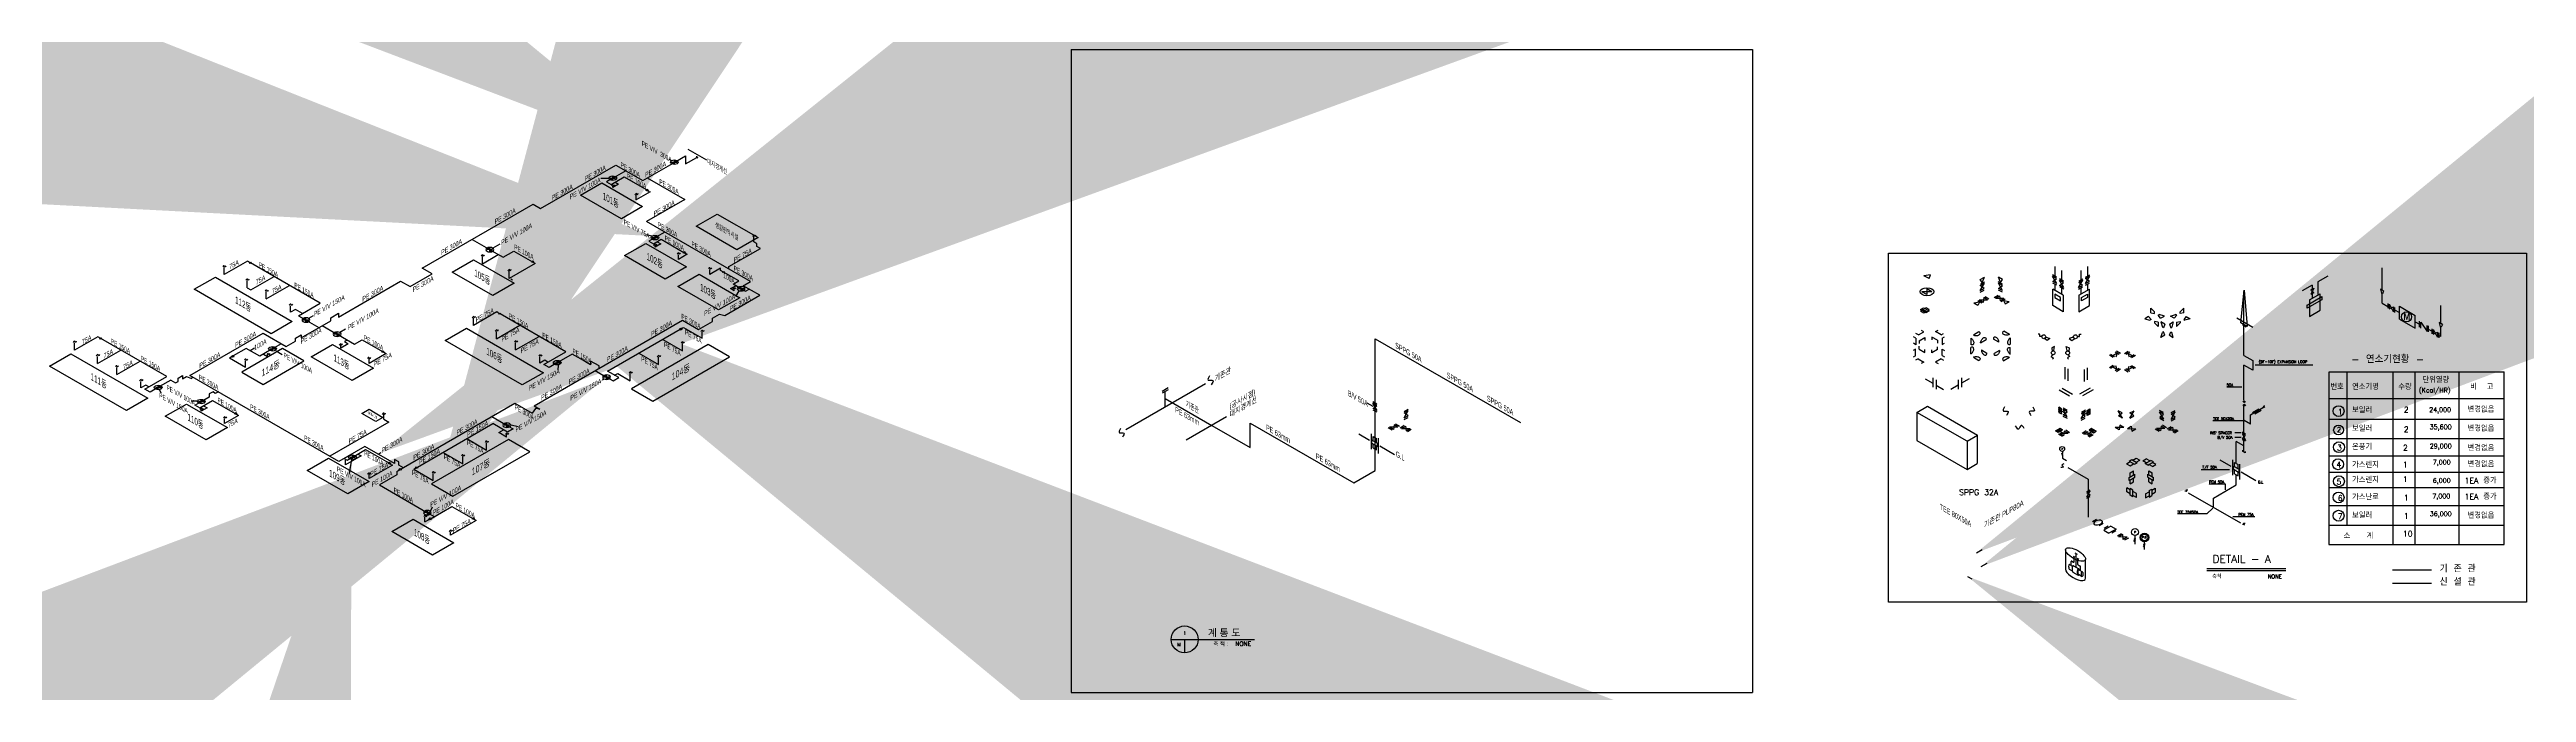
# Model space of a CAD drawing. Extents: x -252 to 275, y 253 to 390.
import ezdxf
from ezdxf.enums import TextEntityAlignment as Align

# ---------------------------------------------------------------- set-up
doc = ezdxf.new("R2010")
doc.units = 0
doc.linetypes.add('HIDDEN', pattern=[9.525, 6.35, -3.175])
doc.layers.get('0').update_dxf_attribs({"linetype": 'CONTINUOUS'})
for name, color, linetype in [('GAS', 1, 'CONTINUOUS'), ('GTEXT', 2, 'CONTINUOUS'), ('기존관', 3, 'CONTINUOUS')]:
    doc.layers.add(name, color=color, linetype=linetype)
doc.styles.add('HGW', font='romand', dxfattribs={"bigfont": 'hgw'})
doc.styles.add('HSH', font='romans', dxfattribs={"bigfont": 'hs'})
doc.styles.add('HSW', font='romans.shx', dxfattribs={"bigfont": 'HSw.shx'})
doc.styles.add('HTXTW', font='txt', dxfattribs={"bigfont": 'htxtw'})
doc.styles.get("Standard").update_dxf_attribs({"font": 'Dotum.ttf'})
doc.styles.add('굴림', font='', dxfattribs={"bigfont": '굴림'})
doc.styles.get('굴림').set_extended_font_data('Gulim', bold=True)
doc.dimstyles.get("Standard").update_dxf_attribs({"dimtxt": 0.18, "dimasz": 0.18, "dimexe": 0.18, "dimexo": 0.0625, "dimgap": 0.09, "dimtad": 0, "dimtih": 1, "dimtoh": 1, "dimdec": 4, "dimzin": 0, "dimdsep": 46, "dimtxsty": 'Standard', "dimcen": 0.09, "dimadec": 0, "dimazin": 0, "dimtfac": 1, "dimtdec": 4, "dimtofl": 0, "dimtmove": 0, "dimatfit": 3, "dimfxl": 0, "dimtolj": 1, "dimtzin": 0, "dimarcsym": 0})

msp = doc.modelspace()

# ---------------------------------------------------------------- linework, layer by layer
for p, q in [((-139.36, 358.87), (-134.83, 361.49)), ((-130.68, 353.86), (-139.36, 358.87)), ((-134.83, 361.49), (-126.15, 356.48)), ((-126.15, 356.48), (-130.68, 353.86)), ((-114.79, 352.24), (-110.26, 354.86)), ((-110.26, 354.86), (-101.58, 349.85)), ((-130.01, 345.99), (-125.48, 348.6)), ((-125.48, 348.6), (-116.8, 343.59)), ((-106.11, 347.23), (-114.79, 352.24)), ((-101.58, 349.85), (-106.11, 347.23)), ((-166.72, 342.5), (-162.18, 345.12)), ((-162.18, 345.12), (-153.5, 340.11)), ((-121.33, 340.98), (-130.01, 345.99)), ((-116.8, 343.59), (-121.33, 340.98)), ((139.07, 346.52), (274.85, 346.52)), ((139.07, 272.15), (139.07, 346.52)), ((274.85, 346.52), (274.85, 272.15)), ((-221.63, 338.82), (-217.09, 341.43)), ((-205.25, 329.36), (-221.63, 338.82)), ((-217.09, 341.43), (-200.72, 331.98)), ((-158.04, 337.49), (-166.72, 342.5)), ((-153.5, 340.11), (-158.04, 337.49)), ((-118.65, 339.43), (-114.12, 342.05)), ((-109.97, 334.42), (-118.65, 339.43)), ((-114.12, 342.05), (-105.44, 337.04)), ((-105.44, 337.04), (-109.97, 334.42)), ((-200.72, 331.98), (-205.25, 329.36)), ((-196.69, 324.42), (-192.15, 327.04)), ((-192.15, 327.04), (-183.47, 322.02)), ((-168.17, 327.89), (-163.64, 330.51)), ((-151.8, 318.44), (-168.17, 327.89)), ((-163.64, 330.51), (-147.27, 321.06)), ((-112.17, 327.09), (-128.54, 317.63)), ((-107.63, 324.47), (-112.17, 327.09)), ((-252.4, 322.47), (-247.87, 325.08)), ((-236.03, 313.01), (-252.4, 322.47)), ((-247.87, 325.08), (-231.49, 315.63)), ((-202.79, 326.2), (-211.46, 321.19)), ((-206.93, 318.57), (-198.25, 323.58)), ((-198.25, 323.58), (-202.79, 326.2)), ((-188.01, 319.41), (-196.69, 324.42)), ((-183.47, 322.02), (-188.01, 319.41)), ((-124.01, 315.02), (-107.63, 324.47)), ((-211.46, 321.19), (-206.93, 318.57)), ((-147.27, 321.06), (-151.8, 318.44)), ((-128.54, 317.63), (-124.01, 315.02)), ((-231.49, 315.63), (-236.03, 313.01)), ((-227.77, 311.76), (-223.23, 314.38)), ((-219.09, 306.75), (-227.77, 311.76)), ((-223.23, 314.38), (-214.55, 309.37)), ((-185.95, 312.35), (-184.39, 313.25)), ((-182.97, 310.63), (-185.95, 312.35)), ((-184.39, 313.25), (-181.42, 311.53)), ((-181.42, 311.53), (-182.97, 310.63)), ((-214.55, 309.37), (-219.09, 306.75)), ((-154.73, 306.84), (-171.1, 297.38)), ((-150.19, 304.22), (-154.73, 306.84)), ((-197.55, 300.24), (-193.02, 302.86)), ((-193.02, 302.86), (-184.34, 297.85)), ((-166.57, 294.77), (-150.19, 304.22)), ((-188.87, 295.23), (-197.55, 300.24)), ((-184.34, 297.85), (-188.87, 295.23)), ((-171.1, 297.38), (-166.57, 294.77)), ((-179.55, 287.21), (-175.02, 289.83)), ((-170.87, 282.2), (-179.55, 287.21)), ((-175.02, 289.83), (-166.34, 284.82)), ((-166.34, 284.82), (-170.87, 282.2)), ((274.85, 272.15), (139.07, 272.15))]:
    msp.add_line(p, q)
at = {"layer": 'GAS'}
for p, q in [((-147.86, 356.07), (-131.87, 365.3)), ((-129.75, 364.09), (-132.2, 362.67)), ((-131.87, 365.3), (-126.14, 362)), ((-126.14, 362), (-119.68, 365.73)), ((-119.08, 366.07), (-117, 367.27)), ((-117, 367.27), (-117, 365.55)), ((-117, 365.55), (-114.61, 366.93)), ((-132.8, 362.33), (-133.82, 361.74)), ((-133.82, 361.74), (-132.84, 361.17)), ((-132.84, 361.17), (-130.09, 362.75)), ((-131.27, 361.2), (-132.49, 360.49)), ((-132.49, 360.49), (-132.49, 360.89)), ((-132.03, 361.63), (-131.27, 361.2)), ((-130.09, 362.75), (-125.28, 359.98)), ((-124.57, 359.57), (-127.54, 357.85)), ((-127.54, 357.85), (-127.54, 358.86)), ((-125.16, 362.56), (-117.18, 357.95)), ((-124.78, 359.69), (-124.57, 359.57)), ((-173.05, 343.35), (-149.44, 356.99)), ((-149.44, 356.99), (-147.86, 356.07)), ((-117.18, 357.95), (-125.3, 353.27)), ((-103.17, 340.49), (-125.3, 353.27)), ((-162.47, 349.46), (-158.99, 347.45)), ((-123.81, 349.66), (-124.84, 349.07)), ((-124.84, 349.07), (-123.85, 348.5)), ((-123.85, 348.5), (-122.18, 349.47)), ((-122.29, 348.53), (-123.51, 347.82)), ((-123.51, 347.82), (-123.51, 348.22)), ((-121.43, 351.03), (-123.21, 350)), ((-123.04, 348.96), (-122.29, 348.53)), ((-122.18, 349.47), (-117.36, 346.69)), ((-102.5, 348.92), (-102.5, 350)), ((-101.81, 348.52), (-102.5, 348.92)), ((-101.81, 347.94), (-101.81, 348.52)), ((-210.29, 344.83), (-215.26, 341.96)), ((-215.26, 341.96), (-215.26, 343.49)), ((-209.99, 344.66), (-210.29, 344.83)), ((-194.76, 335.87), (-209.59, 344.43)), ((-170.92, 342.12), (-173.05, 343.35)), ((-160.27, 344.26), (-156.87, 346.23)), ((-160.27, 344.26), (-160.27, 345.78)), ((-158.39, 347.11), (-155.86, 345.65)), ((-155.86, 345.65), (-153.56, 346.98)), ((-149.01, 344.35), (-154.57, 341.14)), ((-153.56, 346.98), (-149.62, 344.71)), ((-149.24, 344.49), (-149.01, 344.35)), ((-116.66, 346.28), (-118.55, 345.18)), ((-118.55, 345.18), (-118.55, 346.19)), ((-116.86, 346.4), (-116.66, 346.28)), ((-109.57, 343.3), (-111.88, 341.97)), ((-111.88, 341.97), (-111.88, 343.05)), ((-109.57, 342.86), (-109.57, 343.3)), ((-109.3, 342.71), (-109.57, 342.86)), ((-109.3, 342.71), (-109.57, 342.86)), ((-107.77, 343.67), (-101.09, 347.52)), ((-107.77, 343.15), (-107.77, 343.67)), ((-101.09, 347.52), (-101.81, 347.94)), ((174.45, 343.68), (174.45, 341.64)), ((175.88, 342.85), (175.88, 340.82)), ((179.97, 342.85), (179.97, 340.82)), ((181.4, 343.68), (181.4, 341.64)), ((244.1, 338.67), (244.1, 343.42)), ((-210.34, 339.12), (-210.34, 340.64)), ((-210.34, 339.12), (-209.58, 338.69)), ((-209.58, 338.69), (-204.61, 341.56)), ((-206.26, 336.77), (-201.29, 339.64)), ((-206.26, 336.77), (-206.26, 338.29)), ((-190.89, 332.91), (-177.66, 340.55)), ((-177.66, 340.55), (-175.66, 339.39)), ((-175.66, 339.39), (-170.92, 342.12)), ((-154.57, 341.14), (-154.57, 342.67)), ((-105.68, 340.62), (-108.91, 342.48)), ((-108.65, 333.26), (-101.24, 337.54)), ((-107.43, 338.96), (-106.33, 339.59)), ((-106.7, 338.53), (-107.43, 338.96)), ((-106.89, 339.92), (-105.68, 340.62)), ((-105.5, 339.11), (-106.89, 339.92)), ((-106.7, 338.53), (-106.7, 338.97)), ((-104.9, 338.76), (-104.28, 338.41)), ((-104.76, 339.57), (-103.17, 340.49)), ((-101.24, 337.54), (-104.76, 339.57)), ((-104.28, 338.41), (-103.51, 338.85)), ((174.43, 339.95), (174.43, 338.63)), ((175.88, 339.11), (175.88, 337.79)), ((179.97, 339.11), (179.97, 337.79)), ((181.42, 339.95), (181.42, 338.63)), ((214.72, 324.73), (214.72, 338.35)), ((229.24, 339.73), (227.09, 338.49)), ((229.24, 339.73), (229.24, 338.84)), ((229.24, 337.86), (229.24, 336.91)), ((232.57, 341.65), (230.42, 340.41)), ((230.42, 340.41), (230.42, 337.6)), ((244.1, 335.89), (244.1, 337.93)), ((-201.1, 333.95), (-201.1, 335.31)), ((-200.06, 334.54), (-201.1, 333.95)), ((-198.56, 333.68), (-200.06, 334.54)), ((-199.43, 333.18), (-194.76, 335.87)), ((-199.43, 333.18), (-198.14, 332.44)), ((-192.53, 332.77), (-190.89, 333.71)), ((-192.53, 332.13), (-192.53, 332.77)), ((-190.89, 333.71), (-190.89, 332.91)), ((-157.2, 333.99), (-162.17, 331.12)), ((-162.17, 331.12), (-162.17, 332.65)), ((-156.91, 333.82), (-157.2, 333.99)), ((-142.53, 325.52), (-156.51, 333.59)), ((-149.24, 313.99), (-117.66, 332.22)), ((-117.66, 332.22), (-114.27, 330.26)), ((-111.29, 332.67), (-109.81, 333.53)), ((-111.29, 331.98), (-111.29, 332.67)), ((-109.81, 333.53), (-108.65, 333.26)), ((244.1, 335.89), (245.31, 335.19)), ((246.79, 334.43), (247.8, 333.85)), ((256.61, 331.54), (256.61, 335.36)), ((-242.14, 328.72), (-247.11, 325.85)), ((-247.11, 325.85), (-247.11, 327.38)), ((-241.84, 328.55), (-242.14, 328.72)), ((-227.46, 320.25), (-241.45, 328.32)), ((-222.52, 320.47), (-206.95, 329.46)), ((-206.95, 329.46), (-202.06, 326.63)), ((-203.07, 327.22), (-204.62, 326.32)), ((-202.06, 326.63), (-200.08, 327.77)), ((-200.08, 328.41), (-198.87, 329.11)), ((-200.08, 327.77), (-200.08, 328.41)), ((-198.87, 328.47), (-192.53, 332.13)), ((-198.87, 329.11), (-198.87, 328.47)), ((-197.54, 332.09), (-195.07, 330.66)), ((-194.34, 331.09), (-191.49, 329.44)), ((-190.89, 329.09), (-187.46, 327.11)), ((-188.82, 327.21), (-190.38, 326.31)), ((-190.38, 326.31), (-190.38, 326.99)), ((-189.03, 328.02), (-189.63, 327.68)), ((-189.63, 327.68), (-188.82, 327.21)), ((-187.46, 327.11), (-185.85, 328.04)), ((-185.85, 328.04), (-181.56, 325.57)), ((-157.25, 328.28), (-152.28, 331.15)), ((-157.25, 328.28), (-157.25, 329.81)), ((-153.18, 325.93), (-148.21, 328.8)), ((-153.18, 325.93), (-153.18, 327.45)), ((-133.61, 321.39), (-118.14, 330.32)), ((-121.88, 328.16), (-117.7, 325.74)), ((-117.74, 330.55), (-117.46, 330.71)), ((-117.7, 325.74), (-117.7, 327.27)), ((-117.46, 330.71), (-113.49, 328.42)), ((-114.27, 330.26), (-111.29, 331.98)), ((-113.49, 328.42), (-113.49, 329.7)), ((29.75, 300.21), (29.75, 328.29)), ((29.75, 328.29), (60.68, 310.43)), ((251.18, 331.9), (252.08, 331.37)), ((254.69, 329.87), (253.99, 330.27)), ((256.61, 328.76), (256.17, 329.01)), ((256.61, 328.76), (256.61, 330.8)), ((-242.19, 323.01), (-237.22, 325.88)), ((-242.19, 323.01), (-242.19, 324.54)), ((-238.11, 320.66), (-233.14, 323.53)), ((-238.11, 320.66), (-238.11, 322.18)), ((-213.8, 324.35), (-214.07, 324.2)), ((-214.07, 324.2), (-210.66, 322.23)), ((-210.54, 326.24), (-213.3, 324.64)), ((-210.66, 322.23), (-210.66, 323.6)), ((-207.65, 324.57), (-210.54, 326.24)), ((-205.22, 325.98), (-207.65, 324.57)), ((-206.89, 325.01), (-206, 324.5)), ((-206, 324.5), (-206, 324.81)), ((-180.76, 325.11), (-184.39, 323.01)), ((-184.39, 323.01), (-184.39, 324.02)), ((-181.06, 325.28), (-180.76, 325.11)), ((-181.06, 325.28), (-180.85, 325.16)), ((-148.01, 323.11), (-148.01, 324.47)), ((-146.98, 323.7), (-148.01, 323.11)), ((-147.19, 322.83), (-142.53, 325.52)), ((-146.06, 322.18), (-147.19, 322.83)), ((-146.33, 323.33), (-146.98, 323.7)), ((-144.62, 323), (-146.06, 322.18)), ((-141.15, 325.01), (-144.02, 323.35)), ((-139.24, 323.91), (-141.15, 325.01)), ((-137.22, 322.74), (-139.24, 323.91)), ((-137.22, 323.54), (-137.22, 322.74)), ((-135.42, 322.5), (-137.22, 323.54)), ((-135.42, 321.97), (-135.42, 322.5)), ((-126.94, 325.24), (-122.75, 322.83)), ((-122.75, 322.83), (-122.75, 324.35)), ((214.72, 324.73), (216.61, 323.65)), ((214.72, 315.2), (214.72, 322.65)), ((216.61, 321.56), (214.72, 322.65)), ((216.61, 323.65), (216.61, 321.56)), ((-232.95, 317.84), (-232.95, 319.2)), ((-231.92, 318.43), (-232.95, 317.84)), ((-232.12, 317.56), (-227.46, 320.25)), ((-230.99, 316.91), (-232.12, 317.56)), ((-231.26, 318.06), (-231.92, 318.43)), ((-229.56, 317.73), (-230.99, 316.91)), ((-226.6, 319.44), (-228.96, 318.08)), ((-226.6, 319.44), (-225.6, 318.86)), ((-225.6, 318.86), (-225.02, 319.19)), ((-225.02, 319.9), (-224.07, 320.45)), ((-225.02, 319.19), (-225.02, 319.9)), ((-224.07, 320.45), (-224.07, 319.74)), ((-224.07, 319.74), (-223.26, 320.21)), ((-223.26, 320.21), (-222.21, 319.84)), ((-190.79, 302.16), (-222.52, 320.47)), ((-221.81, 320.07), (-222.21, 319.84)), ((-217.57, 317.01), (-218.41, 316.52)), ((-218.41, 316.52), (-218.41, 315.87)), ((-217.12, 316.59), (-217.57, 317.01)), ((-216.45, 316.97), (-217.12, 316.59)), ((-136.24, 321.49), (-134.14, 320.27)), ((-131.2, 320), (-133.61, 321.39)), ((-133.54, 319.93), (-132.43, 319.29)), ((-132.43, 319.29), (-131.2, 320)), ((-132.11, 320.52), (-131.46, 320.9)), ((-131.46, 320.9), (-128.78, 319.35)), ((-128.78, 319.35), (-128.78, 320.87)), ((-220.39, 314.72), (-221.42, 314.13)), ((-221.42, 314.13), (-220.43, 313.56)), ((-220.43, 313.56), (-217.68, 315.15)), ((-218.87, 313.59), (-220.09, 312.89)), ((-220.09, 312.89), (-220.09, 313.28)), ((-218.41, 315.87), (-219.79, 315.07)), ((-219.62, 314.03), (-218.87, 313.59)), ((-217.68, 315.15), (-212.87, 312.37)), ((-212.16, 311.96), (-215.13, 310.25)), ((-215.13, 310.25), (-215.13, 311.26)), ((-212.37, 312.08), (-212.16, 311.96)), ((-181.24, 311.15), (-181.24, 312.17)), ((-181.24, 311.15), (-180.15, 310.52)), ((-177.57, 300.55), (-153.34, 314.53)), ((-158.25, 311.7), (-155.36, 310.03)), ((-153.34, 314.53), (-149.65, 312.4)), ((-148.99, 313.41), (-149.65, 312.4)), ((-149.24, 313.99), (-148.07, 313.31)), ((-148.07, 313.31), (-148.99, 313.41)), ((214.72, 308.19), (214.72, 313.93)), ((216.08, 312.09), (218.87, 313.7)), ((216.08, 310.12), (216.08, 312.09)), ((-180.15, 310.52), (-192.71, 303.27)), ((-174.1, 300.93), (-158.05, 310.2)), ((-163.59, 307), (-159.41, 304.58)), ((-159.41, 304.58), (-159.41, 306.11)), ((-154.94, 308.4), (-158.05, 310.2)), ((-156.78, 308.28), (-155.76, 308.87)), ((-155.1, 307.31), (-156.78, 308.28)), ((-155.1, 307.31), (-155.1, 307.95)), ((-153.74, 309.09), (-154.94, 308.4)), ((-154.77, 309.68), (-153.74, 309.09)), ((-4.97, 309.83), (3.19, 305.12)), ((3.19, 305.12), (3.19, 310.32)), ((3.19, 310.32), (25.22, 297.6)), ((213.08, 301.68), (213.08, 306.43)), ((214.72, 305.48), (213.08, 306.43)), ((214.72, 304.24), (214.72, 306.61)), ((216.08, 310.12), (214.78, 310.87)), ((-185.27, 305.35), (-190.79, 302.16)), ((-189.72, 302.78), (-189.06, 302.4)), ((-186.09, 303.31), (-189.41, 301.39)), ((-189.41, 301.39), (-189.41, 302.4)), ((-189.06, 302.4), (-188.21, 302.89)), ((-187.61, 303.23), (-185.12, 304.67)), ((-186.79, 303.71), (-186.09, 303.31)), ((-178.94, 301.7), (-185.27, 305.35)), ((-185.12, 304.67), (-180.18, 301.82)), ((-179.41, 301.38), (-184.39, 298.51)), ((-179.68, 301.53), (-179.41, 301.38)), ((-178.94, 302.55), (-178.94, 301.7)), ((-178.03, 302.03), (-178.94, 302.55)), ((-178.03, 301.37), (-178.03, 302.03)), ((-177.09, 300.82), (-178.03, 301.37)), ((-177.09, 300.82), (-177.54, 301.09)), ((-174.89, 300.47), (-174.6, 300.64)), ((-168.64, 304.08), (-164.46, 301.67)), ((-164.46, 301.67), (-164.46, 303.19)), ((-184.39, 298.51), (-184.39, 299.5)), ((-178.49, 299.27), (-182.19, 297.13)), ((-182.19, 297.13), (-172.28, 291.41)), ((-178.49, 300.01), (-178.05, 300.27)), ((-178.49, 300.01), (-178.49, 299.27)), ((-174.89, 300.47), (-170.71, 298.06)), ((-170.71, 298.06), (-170.71, 299.58)), ((25.22, 297.6), (29.75, 300.21)), ((202.83, 295.47), (213.96, 289.04)), ((208.2, 294.35), (213.08, 297.17)), ((213.08, 297.17), (213.08, 299.3)), ((-172.49, 289.26), (-172.49, 290.27)), ((-171.68, 291.07), (-170.53, 290.4)), ((-171.2, 290.01), (-166.74, 292.58)), ((-166.74, 292.58), (-162.29, 290.02)), ((208.2, 292.37), (208.2, 294.35)), ((-172.49, 289.26), (-171.7, 289.72)), ((-161.56, 289.59), (-167.05, 286.42)), ((-167.05, 286.42), (-167.05, 287.13)), ((-161.79, 289.73), (-161.56, 289.59)), ((246.36, 276.2), (254.66, 276.2))]:
    msp.add_line(p, q, dxfattribs=at)
at = {"layer": 'GAS', "color": 50}
for p, q in [((217.12, 322.72), (229.37, 322.72)), ((214.23, 317.97), (211.04, 317.97)), ((214.47, 310.82), (208.08, 310.82)), ((210.75, 297.33), (207.32, 297.33)), ((210.75, 296.12), (210.75, 297.33)), ((206.82, 290.96), (200.55, 290.96)), ((208.06, 292.22), (206.82, 290.96)), ((212.36, 290.42), (217, 290.42))]:
    msp.add_line(p, q, dxfattribs=at)
at = {"layer": 'GTEXT'}
for p, q in [((-34.92, 389.92), (-34.92, 252.92)), ((-34.92, 389.92), (110.08, 389.92)), ((110.08, 389.92), (110.08, 252.92)), ((-119.98, 365.9), (-119.38, 365.55)), ((-119.98, 365.9), (-118.78, 365.9)), ((-119.38, 365.55), (-119.38, 366.24)), ((-119.38, 366.24), (-118.78, 365.9)), ((-114.76, 367.01), (-114.45, 366.84)), ((-133.1, 362.5), (-131.9, 362.5)), ((-133.1, 362.5), (-132.5, 362.16)), ((-132.5, 362.85), (-131.9, 362.5)), ((-132.5, 362.16), (-132.5, 362.85)), ((-125.1, 360.08), (-125.45, 359.88)), ((-124.78, 359.69), (-125.45, 359.88)), ((-124.78, 359.69), (-125.1, 360.08)), ((-124.11, 349.83), (-122.91, 349.83)), ((-124.11, 349.83), (-123.51, 349.49)), ((-123.51, 350.18), (-122.91, 349.83)), ((-123.51, 349.49), (-123.51, 350.18)), ((-209.99, 344.66), (-209.42, 344.53)), ((-209.99, 344.66), (-209.77, 344.33)), ((-209.42, 344.53), (-209.77, 344.33)), ((-158.69, 347.63), (-159.29, 347.28)), ((-158.09, 347.28), (-159.29, 347.28)), ((-158.69, 346.93), (-158.69, 347.63)), ((-158.09, 347.28), (-158.69, 346.93)), ((-149.45, 344.81), (-149.79, 344.61)), ((-149.24, 344.49), (-149.79, 344.61)), ((-149.24, 344.49), (-149.45, 344.81)), ((-117.19, 346.79), (-117.54, 346.59)), ((-116.86, 346.4), (-117.54, 346.59)), ((-116.86, 346.4), (-117.19, 346.79)), ((-109.3, 342.71), (-108.73, 342.58)), ((-109.3, 342.71), (-109.08, 342.38)), ((-108.73, 342.58), (-109.08, 342.38)), ((-105.2, 339.28), (-105.8, 338.94)), ((-104.6, 338.94), (-105.8, 338.94)), ((-105.2, 338.59), (-105.2, 339.28)), ((-104.6, 338.94), (-105.2, 338.59)), ((148.3, 338.31), (146.15, 338.31)), ((147.23, 337.69), (146.15, 338.31)), ((147.99, 341.89), (146.6, 341.71)), ((147.67, 341.09), (146.6, 341.71)), ((148.3, 338.31), (147.23, 338.93)), ((147.23, 338.93), (147.23, 337.69)), ((147.67, 341.09), (147.99, 341.89)), ((158.54, 338.21), (159.41, 338.67)), ((158.55, 338.56), (159.45, 340.11)), ((158.55, 338.56), (159.42, 339.02)), ((158.59, 340.93), (159.45, 341.4)), ((159, 340.28), (158.59, 340.93)), ((158.59, 339.65), (159.45, 340.11)), ((159.42, 339.02), (158.59, 339.65)), ((158.6, 339.95), (159.46, 340.41)), ((159, 340.28), (159.45, 341.4)), ((161.53, 337.07), (162.36, 337.58)), ((163.28, 339.95), (162.42, 340.41)), ((163.29, 340.93), (162.43, 341.4)), ((162.87, 340.28), (162.43, 341.4)), ((163.29, 339.65), (162.43, 340.11)), ((163.32, 338.56), (162.43, 340.11)), ((162.46, 339.02), (163.29, 339.65)), ((163.32, 338.56), (162.46, 339.02)), ((163.33, 338.21), (162.47, 338.67)), ((162.87, 340.28), (163.29, 340.93)), ((174.83, 341.43), (173.97, 341.9)), ((174.88, 340.04), (173.98, 341.6)), ((174.84, 341.14), (173.98, 341.6)), ((174.01, 340.51), (174.84, 341.14)), ((174.88, 340.04), (174.01, 340.51)), ((176.26, 337.57), (174.01, 338.87)), ((174.01, 335.35), (174.01, 338.87)), ((174.89, 339.7), (174.03, 340.16)), ((174.47, 337.77), (174.47, 337.07)), ((175.69, 337.07), (174.47, 337.77)), ((176.3, 340.59), (175.44, 341.05)), ((176.34, 339.2), (175.44, 340.76)), ((176.3, 340.29), (175.44, 340.76)), ((175.48, 339.66), (176.3, 340.29)), ((176.34, 339.2), (175.48, 339.66)), ((176.35, 338.85), (175.49, 339.32)), ((176.26, 337.57), (176.26, 334.05)), ((179.5, 338.85), (180.36, 339.32)), ((179.51, 339.2), (180.41, 340.76)), ((179.51, 339.2), (180.37, 339.66)), ((179.54, 340.29), (180.41, 340.76)), ((180.37, 339.66), (179.54, 340.29)), ((179.55, 340.59), (180.41, 341.05)), ((179.59, 337.57), (181.84, 338.87)), ((179.59, 337.57), (179.59, 334.05)), ((180.16, 337.07), (181.38, 337.77)), ((180.96, 339.7), (181.82, 340.16)), ((180.97, 340.04), (181.87, 341.6)), ((180.97, 340.04), (181.83, 340.51)), ((181.01, 341.43), (181.88, 341.9)), ((181.01, 341.14), (181.87, 341.6)), ((181.83, 340.51), (181.01, 341.14)), ((181.38, 337.77), (181.38, 337.07)), ((181.84, 335.35), (181.84, 338.87)), ((214.04, 331.7), (214.73, 338.65)), ((214.73, 338.65), (215.41, 330.9)), ((228.65, 336.58), (230.9, 337.88)), ((229.57, 339.03), (228.95, 337.7)), ((229.21, 338.82), (228.95, 338.67)), ((228.95, 338.67), (229.57, 338.05)), ((229.57, 338.05), (228.95, 337.7)), ((229.21, 338.82), (229.57, 339.03)), ((230.9, 334.36), (230.9, 337.88)), ((243.77, 338.86), (243.99, 337.99)), ((244.43, 338.48), (243.77, 338.86)), ((244.2, 337.87), (243.99, 337.99)), ((244.43, 338.48), (244.2, 337.87)), ((-197.84, 332.61), (-198.44, 332.26)), ((-197.24, 332.26), (-198.44, 332.26)), ((-197.84, 331.92), (-197.84, 332.61)), ((-197.24, 332.26), (-197.84, 331.92)), ((-156.91, 333.82), (-156.68, 333.49)), ((-156.91, 333.82), (-156.34, 333.69)), ((-156.34, 333.69), (-156.68, 333.49)), ((145.85, 334.49), (146.53, 334.89)), ((147.03, 333.81), (145.85, 334.49)), ((146.11, 334.34), (145.87, 334.2)), ((145.87, 334.2), (146.55, 333.81)), ((146.19, 334.69), (147.37, 334)), ((146.53, 334.89), (147.71, 334.2)), ((146.55, 333.81), (146.79, 333.95)), ((147.05, 334.89), (146.79, 334.74)), ((147.71, 334.2), (147.03, 333.81)), ((147.73, 334.49), (147.05, 334.89)), ((147.47, 334.34), (147.73, 334.49)), ((158.42, 336.07), (157.23, 335.9)), ((158.06, 335.38), (157.23, 335.9)), ((158.42, 336.07), (158.06, 335.38)), ((158.91, 335.88), (158.08, 336.4)), ((159.17, 336.02), (158.34, 336.54)), ((160.14, 336.54), (158.34, 336.54)), ((159.31, 337.06), (159.17, 336.02)), ((160.14, 336.54), (159.31, 337.06)), ((160.44, 336.71), (159.61, 337.22)), ((161.83, 336.9), (162.66, 337.42)), ((161.83, 336.9), (163.63, 336.9)), ((162.66, 337.42), (162.8, 336.38)), ((162.8, 336.38), (163.63, 336.9)), ((163.06, 336.24), (163.89, 336.76)), ((163.55, 336.43), (164.74, 336.25)), ((163.55, 336.43), (163.91, 335.74)), ((163.91, 335.74), (164.74, 336.25)), ((176.26, 334.05), (174.01, 335.35)), ((174.47, 337.07), (175.69, 336.37)), ((175.69, 336.37), (175.69, 337.09)), ((179.59, 334.05), (181.84, 335.35)), ((180.16, 336.37), (180.16, 337.09)), ((181.38, 337.07), (180.16, 336.37)), ((194.42, 333), (193.59, 332.53)), ((193.59, 332.53), (194.68, 332.23)), ((194.42, 333), (194.94, 332.38)), ((194.94, 332.38), (194.68, 332.23)), ((194.9, 333.83), (194.9, 334.79)), ((194.9, 334.79), (195.7, 334)), ((194.9, 333.83), (195.7, 333.7)), ((195.7, 333.7), (195.7, 334)), ((196.42, 333.28), (196.68, 333.43)), ((196.94, 332.65), (196.42, 333.28)), ((197.77, 333.13), (196.68, 333.43)), ((196.94, 332.65), (197.77, 333.13)), ((199.06, 333.13), (200.14, 333.43)), ((199.88, 332.65), (199.06, 333.13)), ((199.88, 332.65), (200.4, 333.28)), ((200.4, 333.28), (200.14, 333.43)), ((201.93, 334.79), (201.13, 334)), ((201.13, 333.7), (201.13, 334)), ((201.93, 333.84), (201.13, 333.7)), ((202.41, 333.01), (201.89, 332.38)), ((201.89, 332.38), (202.15, 332.23)), ((201.93, 333.84), (201.93, 334.79)), ((203.23, 332.53), (202.15, 332.23)), ((202.41, 333.01), (203.23, 332.53)), ((216.57, 330.7), (213.2, 332.64)), ((228.19, 335.47), (231.28, 337.26)), ((231.28, 336.56), (228.19, 334.78)), ((228.19, 334.78), (228.19, 335.5)), ((228.65, 336.58), (228.65, 335.43)), ((228.65, 335.75), (228.65, 333.06)), ((228.65, 333.06), (230.9, 334.36)), ((231.28, 337.26), (231.28, 336.56)), ((245.31, 335.79), (245.31, 334.77)), ((245.62, 335.65), (246.55, 334.05)), ((245.62, 335.65), (245.62, 334.69)), ((245.62, 334.69), (246.55, 335.08)), ((246.55, 335.08), (246.55, 334.05)), ((246.79, 334.94), (246.79, 333.91)), ((247.8, 335.2), (251.18, 333.25)), ((247.8, 332.49), (247.8, 335.2)), ((247.8, 332.49), (251.18, 330.54)), ((251.18, 330.54), (251.18, 333.25)), ((-241.84, 328.55), (-241.62, 328.22)), ((-241.84, 328.55), (-241.27, 328.42)), ((-241.27, 328.42), (-241.62, 328.22)), ((-191.19, 329.61), (-191.79, 329.27)), ((-190.59, 329.27), (-191.79, 329.27)), ((-191.19, 328.92), (-191.19, 329.61)), ((-190.59, 329.27), (-191.19, 328.92)), ((-117.74, 330.55), (-118.32, 330.42)), ((-118.32, 330.42), (-117.97, 330.22)), ((-117.74, 330.55), (-117.97, 330.22)), ((144.88, 328.4), (144.35, 328.7)), ((144.88, 327.02), (144.35, 327.33)), ((145.4, 329.09), (144.87, 329.39)), ((144.88, 328.4), (144.88, 327.02)), ((145.4, 329.09), (146.59, 329.77)), ((145.59, 327.87), (146.78, 328.56)), ((145.59, 327.87), (145.59, 327.26)), ((146.59, 329.77), (146.06, 330.08)), ((146.78, 328.56), (146.78, 327.95)), ((149.49, 327.96), (148.3, 328.65)), ((148.3, 328.65), (148.3, 328.04)), ((149.06, 329.81), (149.59, 330.11)), ((150.25, 329.12), (149.06, 329.81)), ((149.49, 327.96), (149.49, 327.35)), ((150.25, 329.12), (150.78, 329.43)), ((150.46, 328.43), (150.99, 328.73)), ((150.46, 328.43), (150.46, 327.06)), ((150.46, 327.06), (150.99, 327.36)), ((156.59, 328.43), (156.59, 327.05)), ((157.11, 329.12), (158.3, 329.8)), ((158.65, 327.44), (159.84, 328.12)), ((162.56, 327.53), (161.37, 328.21)), ((164.77, 329.2), (163.58, 329.89)), ((164.98, 328.51), (164.98, 327.14)), ((172.58, 328.59), (172.27, 328.37)), ((172.85, 327.93), (172.27, 328.37)), ((172.58, 328.59), (173.41, 328.32)), ((173.41, 328.32), (172.85, 327.93)), ((178.37, 328.59), (177.53, 328.32)), ((177.53, 328.32), (178.09, 327.93)), ((178.09, 327.93), (178.68, 328.37)), ((178.37, 328.59), (178.68, 328.37)), ((196.46, 331.82), (195.66, 331.96)), ((195.66, 331.96), (195.66, 331.66)), ((196.46, 330.87), (195.66, 331.66)), ((196.46, 331.82), (196.46, 330.87)), ((197.05, 331.86), (197.34, 330.77)), ((197.88, 331.39), (197.05, 331.86)), ((197.05, 328.55), (197.34, 329.64)), ((197.88, 329.02), (197.05, 328.55)), ((197.6, 330.62), (197.34, 330.77)), ((197.6, 329.79), (197.34, 329.64)), ((197.88, 331.39), (197.6, 330.62)), ((197.88, 329.02), (197.6, 329.79)), ((198.84, 331.39), (199.66, 331.86)), ((198.84, 331.39), (199.12, 330.62)), ((198.84, 329.02), (199.12, 329.79)), ((198.84, 329.02), (199.66, 328.55)), ((199.12, 330.62), (199.38, 330.77)), ((199.12, 329.79), (199.38, 329.64)), ((199.66, 331.86), (199.38, 330.77)), ((199.66, 328.55), (199.38, 329.64)), ((200.36, 331.83), (201.16, 331.96)), ((200.36, 331.83), (200.36, 330.87)), ((200.36, 330.87), (201.16, 331.66)), ((201.16, 331.96), (201.16, 331.66)), ((215.41, 330.9), (214.04, 331.7)), ((215.17, 330.77), (214.39, 331.22)), ((252.08, 330.73), (252.08, 332.01)), ((252.37, 330.57), (252.37, 331.85)), ((252.37, 331.85), (253.7, 329.8)), ((253.7, 329.8), (253.7, 331.08)), ((253.99, 329.73), (253.99, 331.01)), ((254.69, 330.37), (254.69, 329.35)), ((255, 330.23), (255.94, 328.63)), ((255, 330.23), (255, 329.27)), ((255, 329.27), (255.94, 329.66)), ((255.94, 329.66), (255.94, 328.63)), ((256.17, 329.52), (256.17, 328.49)), ((256.28, 331.73), (256.51, 330.86)), ((256.94, 331.35), (256.28, 331.73)), ((256.72, 330.74), (256.51, 330.86)), ((256.94, 331.35), (256.72, 330.74)), ((-213.8, 324.35), (-213.47, 324.74)), ((-213.8, 324.35), (-213.13, 324.54)), ((-213.47, 324.74), (-213.13, 324.54)), ((-205.52, 326.15), (-204.32, 326.15)), ((-205.52, 326.15), (-204.92, 325.8)), ((-204.92, 326.49), (-204.32, 326.15)), ((-204.92, 325.8), (-204.92, 326.49)), ((-181.39, 325.67), (-181.73, 325.47)), ((-181.06, 325.28), (-181.73, 325.47)), ((-181.06, 325.28), (-181.39, 325.67)), ((-144.92, 323.18), (-144.32, 322.83)), ((-144.92, 323.18), (-143.72, 323.18)), ((-144.32, 322.83), (-144.32, 323.52)), ((-144.32, 323.52), (-143.72, 323.18)), ((144.83, 326.06), (144.3, 325.75)), ((144.83, 324.68), (144.3, 324.38)), ((145.35, 323.99), (144.82, 323.69)), ((144.83, 324.68), (144.83, 326.06)), ((145.35, 323.99), (146.54, 323.31)), ((145.59, 326.07), (145.59, 326.68)), ((145.59, 326.07), (146.78, 325.38)), ((146.54, 323.31), (146.01, 323)), ((146.78, 325.38), (146.78, 326)), ((149.49, 325.98), (148.3, 325.3)), ((148.3, 325.3), (148.3, 325.91)), ((150.25, 324.01), (149.06, 323.32)), ((149.06, 323.32), (149.59, 323.02)), ((149.49, 325.98), (149.49, 326.59)), ((150.25, 324.01), (150.78, 323.7)), ((150.46, 326.07), (150.99, 325.77)), ((150.46, 324.7), (150.46, 326.07)), ((150.46, 324.7), (150.99, 324.4)), ((156.59, 325.05), (156.59, 326.42)), ((157.11, 324.36), (158.3, 323.67)), ((158.81, 325.9), (160, 325.21)), ((162.71, 325.81), (161.52, 325.12)), ((164.77, 324.27), (163.58, 323.58)), ((164.98, 324.96), (164.98, 326.34)), ((174.4, 326.61), (173.78, 326.32)), ((173.78, 326.32), (173.87, 325.6)), ((174.21, 325.76), (173.87, 325.6)), ((174.21, 325.76), (174.4, 326.61)), ((176.63, 319.69), (176.63, 322.25)), ((176.88, 326.61), (177.5, 326.32)), ((177.07, 325.76), (176.88, 326.61)), ((177.07, 325.76), (177.42, 325.6)), ((177.27, 319.32), (177.27, 321.87)), ((177.5, 326.32), (177.42, 325.6)), ((180.78, 319.17), (180.78, 321.73)), ((181.42, 319.55), (181.42, 322.1)), ((186.9, 324.29), (186.07, 324.8)), ((186.9, 322.6), (186.07, 322.09)), ((187.16, 324.43), (186.33, 324.94)), ((187.16, 322.46), (186.33, 321.95)), ((187.71, 325.2), (186.78, 324.66)), ((187.71, 321.69), (186.78, 322.22)), ((188.13, 324.95), (187.3, 325.46)), ((188.13, 321.94), (187.3, 321.43)), ((187.71, 325.2), (187.43, 324.39)), ((187.71, 321.69), (187.43, 322.5)), ((188.43, 325.11), (187.6, 325.62)), ((188.43, 321.78), (187.6, 321.27)), ((189.25, 325.13), (190.08, 325.64)), ((189.25, 321.76), (190.08, 321.24)), ((189.56, 324.97), (190.39, 325.48)), ((189.56, 321.92), (190.39, 321.41)), ((189.97, 325.22), (190.91, 324.69)), ((189.97, 325.22), (190.25, 324.41)), ((189.97, 321.66), (190.25, 322.48)), ((189.97, 321.66), (190.91, 322.2)), ((190.52, 324.45), (191.35, 324.96)), ((190.52, 322.44), (191.35, 321.93)), ((190.78, 324.31), (191.61, 324.82)), ((190.78, 322.58), (191.61, 322.07)), ((-229.86, 317.91), (-229.26, 317.56)), ((-229.86, 317.91), (-228.66, 317.91)), ((-229.26, 317.56), (-229.26, 318.25)), ((-229.26, 318.25), (-228.66, 317.91)), ((-133.84, 320.45), (-134.44, 320.1)), ((-133.24, 320.1), (-134.44, 320.1)), ((-133.84, 319.75), (-133.84, 320.45)), ((-133.24, 320.1), (-133.84, 319.75)), ((-6.33, 318.67), (-23.29, 308.88)), ((-14.26, 317.8), (-15.57, 317.04)), ((-14.26, 317.41), (-15.57, 316.66)), ((-14.9, 313.73), (-14.9, 317.04)), ((175.38, 317.38), (177.59, 316.1)), ((176.03, 317.75), (178.24, 316.48)), ((181.94, 317.75), (179.73, 316.48)), ((182.58, 317.38), (180.37, 316.1)), ((-220.69, 314.9), (-219.49, 314.9)), ((-220.69, 314.9), (-220.09, 314.55)), ((-220.09, 315.24), (-219.49, 314.9)), ((-220.09, 314.55), (-220.09, 315.24)), ((-212.7, 312.47), (-213.04, 312.27)), ((-212.37, 312.08), (-213.04, 312.27)), ((-212.37, 312.08), (-212.7, 312.47)), ((-14.9, 315.56), (-4.97, 309.83)), ((-1.89, 311.62), (-10.46, 306.67)), ((30.16, 314.36), (29.3, 314.83)), ((30.16, 314.07), (29.3, 314.53)), ((30.2, 312.97), (29.3, 314.53)), ((29.34, 313.44), (30.16, 314.07)), ((30.2, 312.97), (29.34, 313.44)), ((30.21, 312.63), (29.35, 313.09)), ((35.92, 311.07), (36.78, 311.53)), ((35.93, 311.42), (36.82, 312.97)), ((35.93, 311.42), (36.79, 311.88)), ((35.96, 312.51), (36.82, 312.97)), ((36.79, 311.88), (35.96, 312.51)), ((35.97, 312.81), (36.83, 313.27)), ((145.11, 312.6), (147.36, 313.9)), ((155.77, 306.44), (145.11, 312.6)), ((145.11, 312.6), (145.11, 306.62)), ((147.36, 313.9), (158.02, 307.74)), ((175.85, 313.38), (175.28, 313.7)), ((175.28, 313.7), (175.28, 312.57)), ((175.28, 313.7), (175.85, 312.28)), ((175.28, 313.66), (175.29, 313.67)), ((175.28, 313.58), (175.31, 313.61)), ((175.28, 313.49), (175.34, 313.55)), ((175.28, 313.41), (175.36, 313.49)), ((175.28, 313.33), (175.38, 313.43)), ((175.85, 313.38), (175.28, 312.57)), ((175.28, 313.24), (175.41, 313.37)), ((175.28, 313.16), (175.43, 313.31)), ((175.28, 313.08), (175.46, 313.25)), ((175.28, 312.99), (175.48, 313.2)), ((175.28, 312.91), (175.5, 313.14)), ((175.28, 312.82), (175.53, 313.08)), ((175.28, 312.74), (175.55, 313.02)), ((175.28, 312.66), (175.49, 312.87)), ((175.28, 312.57), (175.29, 312.59)), ((175.28, 312.57), (175.85, 312.28)), ((175.58, 312.96), (175.85, 313.23)), ((175.6, 312.9), (175.85, 313.14)), ((175.62, 312.84), (175.85, 313.06)), ((175.65, 312.78), (175.85, 312.98)), ((175.67, 312.72), (175.85, 312.89)), ((175.69, 313.16), (175.85, 313.31)), ((175.7, 312.66), (175.85, 312.81)), ((175.72, 312.6), (175.85, 312.73)), ((175.74, 312.54), (175.85, 312.64)), ((175.77, 312.48), (175.85, 312.56)), ((175.79, 312.42), (175.85, 312.47)), ((175.81, 312.36), (175.85, 312.39)), ((175.84, 312.3), (175.85, 312.31)), ((175.85, 312.28), (175.85, 313.38)), ((176.66, 312.43), (175.88, 312.88)), ((177.07, 313.02), (176.21, 313.49)), ((177.08, 312.73), (176.22, 313.19)), ((177.11, 311.63), (176.22, 313.19)), ((176.25, 312.1), (177.08, 312.73)), ((177.11, 311.63), (176.25, 312.1)), ((177.12, 311.29), (176.26, 311.75)), ((180.07, 310.93), (180.93, 311.4)), ((180.08, 311.28), (180.98, 312.84)), ((180.08, 311.28), (180.94, 311.74)), ((180.12, 312.67), (180.99, 313.13)), ((180.12, 312.37), (180.98, 312.84)), ((180.94, 311.74), (180.12, 312.37)), ((180.54, 312.07), (181.32, 312.52)), ((181.35, 313.02), (181.92, 313.35)), ((181.92, 313.35), (181.35, 311.93)), ((181.35, 311.93), (181.35, 313.02)), ((181.35, 313.02), (181.92, 312.21)), ((181.5, 312.8), (181.35, 312.96)), ((181.62, 312.6), (181.35, 312.87)), ((181.59, 312.54), (181.35, 312.79)), ((181.57, 312.48), (181.35, 312.7)), ((181.55, 312.42), (181.35, 312.62)), ((181.52, 312.36), (181.35, 312.54)), ((181.5, 312.3), (181.35, 312.45)), ((181.47, 312.24), (181.35, 312.37)), ((181.45, 312.18), (181.35, 312.29)), ((181.92, 312.21), (181.35, 311.93)), ((181.43, 312.12), (181.35, 312.2)), ((181.4, 312.06), (181.35, 312.12)), ((181.38, 312), (181.35, 312.04)), ((181.35, 311.95), (181.35, 311.95)), ((181.92, 312.39), (181.64, 312.66)), ((181.92, 312.47), (181.66, 312.72)), ((181.92, 312.55), (181.69, 312.78)), ((181.92, 312.3), (181.7, 312.52)), ((181.92, 312.64), (181.71, 312.84)), ((181.92, 312.72), (181.74, 312.9)), ((181.92, 312.8), (181.76, 312.96)), ((181.92, 312.89), (181.78, 313.02)), ((181.92, 312.97), (181.81, 313.08)), ((181.92, 313.05), (181.83, 313.14)), ((181.92, 313.14), (181.86, 313.2)), ((181.92, 313.22), (181.88, 313.26)), ((181.92, 313.31), (181.9, 313.32)), ((181.92, 312.22), (181.9, 312.24)), ((181.92, 313.35), (181.92, 312.21)), ((188.81, 312.47), (187.95, 312.93)), ((188.85, 311.37), (187.95, 312.93)), ((187.99, 311.83), (188.81, 312.47)), ((188.85, 311.37), (187.99, 311.83)), ((190.42, 311.37), (191.31, 312.93)), ((190.42, 311.37), (191.28, 311.83)), ((190.45, 312.47), (191.31, 312.93)), ((191.28, 311.83), (190.45, 312.47)), ((197.59, 312.54), (196.73, 313)), ((197.6, 312.24), (196.74, 312.71)), ((197.63, 311.15), (196.74, 312.71)), ((196.77, 311.61), (197.6, 312.24)), ((197.63, 311.15), (196.77, 311.61)), ((197.64, 310.8), (196.78, 311.27)), ((199.19, 310.8), (200.05, 311.27)), ((199.2, 311.15), (200.09, 312.71)), ((199.2, 311.15), (200.06, 311.61)), ((199.23, 312.24), (200.09, 312.71)), ((200.06, 311.61), (199.23, 312.24)), ((199.24, 312.54), (200.1, 313)), ((216.53, 312.59), (217.9, 313.38)), ((217.02, 312.31), (218.39, 313.1)), ((-155.06, 310.2), (-155.66, 309.86)), ((-154.47, 309.86), (-155.66, 309.86)), ((-155.06, 309.51), (-155.06, 310.2)), ((-154.47, 309.86), (-155.06, 309.51)), ((28.59, 306.64), (26.27, 307.97)), ((28.9, 308.01), (28.9, 304.74)), ((29.09, 306.04), (29.09, 306.71)), ((29.09, 306.71), (30.29, 306.02)), ((29.09, 306.04), (30.29, 305.36)), ((29.32, 306.58), (29.32, 307.44)), ((29.32, 307.44), (30.06, 307.01)), ((29.32, 305.05), (29.32, 305.92)), ((30.06, 306.15), (30.06, 307.01)), ((30.29, 305.36), (30.29, 306.02)), ((30.4, 307.14), (30.4, 303.87)), ((33.4, 308.78), (32.57, 309.29)), ((34.63, 309.44), (32.83, 309.43)), ((33.66, 308.92), (32.83, 309.43)), ((33.8, 309.95), (33.66, 308.92)), ((34.63, 309.44), (33.8, 309.95)), ((34.93, 309.6), (34.1, 310.12)), ((35.1, 309.34), (35.93, 309.85)), ((35.41, 309.17), (36.24, 309.68)), ((35.41, 309.17), (37.2, 309.17)), ((36.24, 309.68), (36.37, 308.65)), ((36.37, 308.65), (37.2, 309.17)), ((36.63, 308.51), (37.46, 309.03)), ((145.11, 306.62), (155.77, 300.46)), ((155.77, 306.44), (158.02, 307.74)), ((155.77, 306.44), (155.77, 300.46)), ((157.91, 307.81), (157.91, 301.7)), ((174.59, 308.65), (175.57, 309.22)), ((174.59, 308.65), (176.11, 308.87)), ((175.16, 308.32), (174.59, 308.65)), ((174.63, 308.67), (174.62, 308.66)), ((174.7, 308.72), (174.69, 308.67)), ((174.77, 308.76), (174.75, 308.68)), ((174.84, 308.8), (174.81, 308.68)), ((174.92, 308.84), (174.88, 308.69)), ((174.99, 308.88), (174.94, 308.7)), ((175.06, 308.92), (175, 308.71)), ((175.13, 308.97), (175.07, 308.72)), ((175.21, 309.01), (175.13, 308.73)), ((175.16, 308.32), (175.57, 309.22)), ((176.11, 308.87), (175.16, 308.32)), ((175.28, 309.05), (175.19, 308.74)), ((175.27, 308.57), (175.21, 308.36)), ((176.07, 307.44), (175.24, 307.96)), ((175.35, 309.09), (175.26, 308.75)), ((175.39, 308.77), (175.29, 308.4)), ((175.42, 309.13), (175.32, 308.76)), ((175.45, 308.78), (175.36, 308.44)), ((175.49, 309.18), (175.42, 308.88)), ((175.51, 308.79), (175.43, 308.48)), ((175.58, 308.79), (175.5, 308.52)), ((176.33, 307.58), (175.5, 308.1)), ((177.3, 308.1), (175.5, 308.1)), ((175.57, 309.22), (175.56, 309.19)), ((175.57, 309.22), (176.11, 308.87)), ((175.64, 308.8), (175.58, 308.57)), ((176.39, 308.1), (175.61, 308.55)), ((175.7, 308.81), (175.65, 308.61)), ((175.77, 308.82), (175.72, 308.65)), ((175.83, 308.83), (175.79, 308.69)), ((175.89, 308.84), (175.87, 308.73)), ((175.96, 308.85), (175.94, 308.77)), ((176.02, 308.86), (176.01, 308.82)), ((176.09, 308.87), (176.08, 308.86)), ((176.47, 308.62), (176.33, 307.58)), ((177.3, 308.1), (176.47, 308.62)), ((177.6, 308.27), (176.77, 308.78)), ((180.26, 308.2), (181.09, 308.71)), ((180.56, 308.03), (181.39, 308.55)), ((180.56, 308.03), (182.36, 308.03)), ((181.39, 308.55), (181.53, 307.52)), ((181.47, 308.03), (182.25, 308.48)), ((181.53, 307.52), (182.36, 308.03)), ((182.29, 309.15), (181.75, 308.8)), ((181.75, 308.8), (182.7, 308.26)), ((183.27, 308.59), (181.75, 308.8)), ((181.77, 308.8), (181.78, 308.79)), ((181.79, 307.37), (182.62, 307.89)), ((181.84, 308.79), (181.85, 308.75)), ((181.9, 308.78), (181.92, 308.71)), ((181.96, 308.77), (181.99, 308.67)), ((182.03, 308.76), (182.07, 308.62)), ((182.09, 308.76), (182.14, 308.58)), ((182.16, 308.75), (182.21, 308.54)), ((182.22, 308.74), (182.28, 308.5)), ((182.28, 308.73), (182.36, 308.46)), ((183.27, 308.59), (182.29, 309.15)), ((182.7, 308.26), (182.29, 309.15)), ((182.29, 309.15), (182.3, 309.13)), ((182.35, 308.72), (182.43, 308.41)), ((182.36, 309.11), (182.44, 308.81)), ((182.41, 308.71), (182.5, 308.37)), ((182.44, 309.07), (182.54, 308.69)), ((182.47, 308.7), (182.57, 308.33)), ((182.51, 309.02), (182.6, 308.68)), ((182.58, 308.98), (182.66, 308.67)), ((182.59, 308.5), (182.64, 308.29)), ((182.65, 308.94), (182.73, 308.66)), ((182.7, 308.26), (183.27, 308.59)), ((182.73, 308.9), (182.79, 308.65)), ((182.8, 308.86), (182.86, 308.65)), ((182.87, 308.82), (182.92, 308.64)), ((182.94, 308.77), (182.98, 308.63)), ((183.02, 308.73), (183.05, 308.62)), ((183.09, 308.69), (183.11, 308.61)), ((183.16, 308.65), (183.17, 308.6)), ((183.23, 308.61), (183.24, 308.59)), ((188.15, 308.87), (187.32, 309.39)), ((189.12, 309.39), (187.32, 309.39)), ((188.28, 309.91), (188.15, 308.87)), ((189.12, 309.39), (188.28, 309.91)), ((189.9, 309.13), (190.73, 309.64)), ((189.9, 309.13), (191.69, 309.12)), ((190.73, 309.64), (190.86, 308.61)), ((190.86, 308.61), (191.69, 309.12)), ((196.68, 308.51), (195.84, 309.02)), ((197.9, 309.17), (196.1, 309.16)), ((196.94, 308.65), (196.1, 309.16)), ((197.07, 309.68), (196.94, 308.65)), ((197.9, 309.17), (197.07, 309.68)), ((198.2, 309.33), (197.37, 309.85)), ((198.37, 309.07), (199.21, 309.58)), ((198.68, 308.9), (199.51, 309.42)), ((198.68, 308.9), (200.47, 308.9)), ((199.51, 309.42), (199.64, 308.38)), ((199.64, 308.38), (200.47, 308.9)), ((199.9, 308.24), (200.73, 308.76)), ((214.11, 308.21), (212.75, 308.21)), ((214.11, 307.28), (212.75, 307.28)), ((215.02, 308.02), (214.43, 308.36)), ((215.02, 307.87), (214.43, 308.21)), ((214.43, 308.06), (215.02, 306.59)), ((215.02, 307.72), (214.43, 308.06)), ((214.43, 306.93), (215.02, 307.72)), ((215.02, 306.59), (214.43, 306.93)), ((215.02, 306.44), (214.43, 306.78)), ((-188.51, 303.06), (-187.91, 302.72)), ((-188.51, 303.06), (-187.31, 303.06)), ((-187.91, 302.72), (-187.91, 303.41)), ((-187.91, 303.41), (-187.31, 303.06)), ((-180, 301.92), (-180.35, 301.72)), ((-179.68, 301.53), (-180.35, 301.72)), ((-179.68, 301.53), (-180, 301.92)), ((-178.07, 300.26), (-177.75, 300.65)), ((-177.75, 300.65), (-177.4, 300.45)), ((-174.6, 300.64), (-174.27, 301.03)), ((-174.6, 300.64), (-173.92, 300.83)), ((-174.27, 301.03), (-173.92, 300.83)), ((29.32, 305.05), (30.06, 304.62)), ((30.06, 304.62), (30.06, 305.49)), ((33.87, 303.58), (30.75, 305.39)), ((155.77, 300.46), (157.91, 301.7)), ((176.18, 303.75), (175.93, 303.89)), ((176.18, 303.44), (175.93, 303.89)), ((175.94, 303.58), (176.18, 303.75)), ((176.18, 303.44), (175.94, 303.58)), ((176.06, 304.3), (176.06, 303.82)), ((176.06, 303.51), (176.06, 302.81)), ((176.06, 302.81), (176.91, 302.32)), ((177.24, 300.89), (181.57, 298.38)), ((189.72, 301.67), (190.47, 302.1)), ((189.72, 301.67), (190.47, 301.24)), ((190.25, 302.23), (190.82, 302.57)), ((190.25, 302.23), (191.44, 301.55)), ((190.47, 301.24), (191.21, 301.67)), ((190.82, 302.57), (192.01, 301.88)), ((191.05, 302.44), (191.79, 302.87)), ((191.44, 301.55), (192.01, 301.88)), ((191.79, 302.87), (192.54, 302.44)), ((191.79, 302.01), (192.54, 302.44)), ((193.17, 302.25), (193.91, 302.68)), ((193.91, 301.82), (193.17, 302.25)), ((193.69, 301.69), (194.88, 302.38)), ((194.27, 301.36), (193.69, 301.69)), ((194.66, 302.25), (193.91, 302.68)), ((194.27, 301.36), (195.46, 302.05)), ((195.23, 301.06), (194.49, 301.49)), ((195.46, 302.05), (194.88, 302.38)), ((195.98, 301.49), (195.23, 301.92)), ((195.23, 301.06), (195.98, 301.49)), ((211.97, 301.09), (209.66, 302.43)), ((212.29, 302.46), (212.29, 299.19)), ((212.48, 300.5), (212.48, 301.17)), ((212.48, 301.17), (213.67, 300.48)), ((212.7, 301.04), (212.7, 301.9)), ((212.7, 301.9), (213.45, 301.47)), ((213.45, 300.61), (213.45, 301.47)), ((213.78, 301.6), (213.78, 298.33)), ((214.44, 304.27), (214.44, 304.54)), ((214.99, 303.96), (214.44, 304.27)), ((214.99, 304.25), (214.99, 303.96)), ((-178.07, 300.26), (-177.4, 300.45)), ((181.25, 294.59), (181.97, 295.86)), ((181.27, 295.48), (181.97, 295.86)), ((181.94, 294.97), (181.27, 295.48)), ((181.28, 295.72), (181.98, 296.1)), ((181.57, 298.38), (181.57, 295.88)), ((190.51, 296.09), (189.77, 296.52)), ((189.77, 295.66), (189.77, 296.52)), ((190.51, 295.23), (189.77, 295.66)), ((190.26, 298.76), (191.46, 299.44)), ((190.26, 298.09), (191.46, 298.78)), ((190.26, 298.09), (190.26, 298.76)), ((190.49, 299.75), (191.23, 300.18)), ((190.49, 298.89), (190.49, 299.75)), ((190.49, 297.36), (190.49, 298.22)), ((190.49, 297.36), (191.23, 297.79)), ((191.09, 296.01), (190.51, 296.35)), ((190.51, 294.97), (190.51, 296.35)), ((191.09, 294.64), (191.09, 296.01)), ((191.83, 295.32), (191.09, 295.75)), ((191.23, 299.32), (191.23, 300.18)), ((191.23, 297.79), (191.23, 298.65)), ((191.46, 298.78), (191.46, 299.44)), ((191.83, 294.46), (191.83, 295.32)), ((193.78, 295.24), (194.52, 295.67)), ((194.23, 298.78), (194.23, 299.45)), ((194.23, 299.45), (195.43, 298.76)), ((194.23, 298.78), (195.43, 298.09)), ((194.46, 299.32), (194.46, 300.18)), ((194.46, 300.18), (195.2, 299.75)), ((194.46, 297.79), (194.46, 298.65)), ((194.46, 297.79), (195.2, 297.36)), ((194.52, 295.93), (195.1, 296.26)), ((194.52, 295.93), (194.52, 294.55)), ((195.1, 296), (195.84, 296.43)), ((195.1, 296.26), (195.1, 294.88)), ((195.1, 295.14), (195.84, 295.57)), ((195.2, 298.89), (195.2, 299.75)), ((195.2, 297.36), (195.2, 298.22)), ((195.43, 298.09), (195.43, 298.76)), ((195.84, 296.43), (195.84, 295.57)), ((211.62, 300.33), (205.58, 300.33)), ((212.48, 300.5), (213.67, 299.81)), ((212.7, 299.51), (212.7, 300.37)), ((212.7, 299.51), (213.45, 299.08)), ((213.45, 299.08), (213.45, 299.94)), ((213.67, 299.81), (213.67, 300.48)), ((217.26, 298.04), (214.13, 299.85)), ((-171.98, 291.59), (-172.58, 291.24)), ((-171.38, 291.24), (-172.58, 291.24)), ((-171.98, 290.89), (-171.98, 291.59)), ((-171.38, 291.24), (-171.98, 290.89)), ((-171.7, 289.72), (-171.37, 290.11)), ((-171.37, 290.11), (-171.03, 289.91)), ((-162.12, 290.12), (-162.47, 289.92)), ((-161.79, 289.73), (-162.12, 290.12)), ((181.24, 294.31), (181.94, 294.69)), ((181.25, 294.59), (181.94, 294.97)), ((181.57, 294.49), (181.57, 290.24)), ((191.09, 294.64), (190.51, 294.97)), ((191.83, 294.46), (191.09, 294.89)), ((193.78, 295.24), (193.78, 294.38)), ((193.78, 294.38), (194.52, 294.81)), ((194.52, 294.55), (195.1, 294.88)), ((-171.7, 289.72), (-171.03, 289.91)), ((-161.79, 289.73), (-162.47, 289.92)), ((183.34, 289.77), (182.48, 289.28)), ((184.77, 288.94), (183.92, 288.45)), ((186.38, 288.37), (184.85, 287.49)), ((184.85, 287.49), (185.96, 286.84)), ((185.79, 288.36), (184.93, 287.86)), ((187.5, 287.73), (185.96, 286.84)), ((186.38, 288.37), (187.5, 287.73)), ((187.47, 287.39), (186.62, 286.89)), ((188.64, 286.71), (187.78, 286.22)), ((188.9, 286.56), (188.04, 286.07)), ((189.86, 286.01), (188.04, 286.07)), ((189, 285.51), (188.9, 286.56)), ((189.86, 286.01), (189, 285.51)), ((190.16, 285.83), (189.31, 285.34)), ((191.3, 285.16), (191.66, 285.79)), ((191.3, 285.16), (191.65, 285.35)), ((191.32, 285.6), (191.66, 285.79)), ((191.65, 285.35), (191.32, 285.6)), ((191.48, 286.38), (191.48, 285.69)), ((191.48, 285.25), (191.48, 284.52)), ((193.48, 285.03), (193.48, 284.55)), ((193.3, 284.01), (193.66, 284.64)), ((193.3, 284.01), (193.64, 284.2)), ((193.31, 284.45), (193.66, 284.64)), ((193.64, 284.2), (193.31, 284.45)), ((193.48, 284.11), (193.48, 283.37)), ((206.8, 279.31), (223.66, 279.31)), ((206.8, 278.88), (223.66, 278.88)), ((-13.67, 264.22), (4.08, 264.22)), ((-10.79, 264.22), (-10.79, 261.35)), ((-34.92, 252.92), (110.08, 252.92))]:
    msp.add_line(p, q, dxfattribs=at)
at = {"layer": 'GTEXT', "linetype": 'HIDDEN'}
for p, q in [((-116.53, 368.69), (-114.57, 367.56)), ((-114.57, 367.56), (-112.57, 366.41))]:
    msp.add_line(p, q, dxfattribs=at)
at = {"layer": 'GTEXT', "linetype": 'Continuous'}
for p, q in [((146.84, 319.77), (148.45, 318.84)), ((148.45, 319.96), (148.45, 317.95)), ((149.17, 319.55), (149.17, 317.54)), ((149.17, 318.43), (150.78, 317.5)), ((153.91, 318.43), (152.29, 317.5)), ((153.91, 319.55), (153.91, 317.54)), ((154.62, 319.96), (154.62, 317.95)), ((156.23, 319.77), (154.62, 318.84)), ((176.76, 279.18), (176.76, 283.29)), ((177.6, 280.18), (178.22, 279.82)), ((177.91, 280), (177.91, 280.82)), ((178.05, 280.9), (178.42, 280.69)), ((178.39, 282), (178.73, 281.81)), ((178.4, 279.93), (179.53, 279.28)), ((178.56, 280.78), (178.56, 281.9)), ((178.69, 282.71), (179.24, 282.39)), ((178.97, 279.6), (178.97, 282.55)), ((179.21, 281.53), (179.54, 281.33)), ((179.38, 280.19), (179.38, 281.43)), ((179.42, 280.11), (179.87, 279.85)), ((179.92, 278.84), (179.92, 279.77)), ((180.99, 277.25), (180.99, 281.34)), ((177.53, 279.21), (178.15, 278.86)), ((178.31, 278.55), (179.44, 277.9)), ((179.46, 278.1), (180.25, 277.64)), ((179.53, 279.06), (180.31, 278.61))]:
    msp.add_line(p, q, dxfattribs=at)
at = {"layer": 'GTEXT', "ltscale": 0.2}
for p, q in [((232.88, 284.46), (232.88, 321.27)), ((232.88, 321.27), (270.13, 321.27)), ((236.66, 288.57), (236.66, 321.27)), ((246.46, 284.46), (246.46, 321.27)), ((251.19, 284.46), (251.19, 321.27)), ((260.51, 284.46), (260.51, 321.27)), ((270.13, 284.46), (270.13, 321.27)), ((232.88, 315.56), (270.13, 315.56)), ((232.88, 311.15), (270.13, 311.15)), ((232.88, 307.07), (270.13, 307.07)), ((232.88, 303.32), (270.13, 303.32)), ((232.88, 299.89), (270.13, 299.89)), ((232.88, 296.63), (270.13, 296.63)), ((232.88, 292.75), (270.13, 292.75)), ((232.88, 288.57), (270.13, 288.57)), ((232.8, 284.46), (270.13, 284.46))]:
    msp.add_line(p, q, dxfattribs=at)
at = {"layer": 'GTEXT'}
for points in [[(156.59, 328.43, -0.072341), (156.81, 328.25, -0.058752), (157.01, 327.98, -0.058752), (157.15, 327.67, -0.072341), (157.19, 327.4, -0.106617), (157.13, 327.14, -0.156851), (157.01, 327.01, -0.156851), (156.84, 326.97, -0.106617), (156.59, 327.05, -0.072341)], [(157.11, 329.12, 0.072341), (157.37, 329.01, 0.058752), (157.7, 328.97, 0.058752), (158.04, 329.01, 0.072341), (158.3, 329.12, 0.106617), (158.49, 329.29, 0.156851), (158.54, 329.46, 0.156851), (158.49, 329.63, 0.106617), (158.3, 329.8, 0.072341)], [(158.65, 327.44, -0.072341), (158.69, 327.71, -0.058752), (158.83, 328.02, -0.058752), (159.03, 328.29, -0.072341), (159.25, 328.47, -0.106617), (159.49, 328.55, -0.156851), (159.67, 328.51, -0.156851), (159.79, 328.38, -0.106617), (159.84, 328.12, -0.072341)], [(162.56, 327.53, 0.072341), (162.52, 327.8, 0.058752), (162.38, 328.11, 0.058752), (162.18, 328.38, 0.072341), (161.96, 328.55, 0.106617), (161.72, 328.63, 0.156851), (161.54, 328.6, 0.156851), (161.42, 328.46, 0.106617), (161.37, 328.21, 0.072341)], [(164.77, 329.2, -0.072341), (164.51, 329.1, -0.058752), (164.18, 329.06, -0.058752), (163.84, 329.1, -0.072341), (163.58, 329.2, -0.106617), (163.39, 329.38, -0.156851), (163.34, 329.55, -0.156851), (163.39, 329.72, -0.106617), (163.58, 329.89, -0.072341)], [(164.98, 328.51, 0.072341), (164.77, 328.34, 0.058752), (164.56, 328.07, 0.058752), (164.43, 327.75, 0.072341), (164.39, 327.48, 0.106617), (164.44, 327.23, 0.156851), (164.56, 327.1, 0.156851), (164.74, 327.06, 0.106617), (164.98, 327.14, 0.072341)], [(156.59, 325.05, 0.072341), (156.81, 325.22, 0.058752), (157.01, 325.49, 0.058752), (157.15, 325.8, 0.072341), (157.19, 326.08, 0.106617), (157.13, 326.33, 0.156851), (157.01, 326.46, 0.156851), (156.84, 326.5, 0.106617), (156.59, 326.42, 0.072341)], [(157.11, 324.36, -0.072341), (157.37, 324.46, -0.058752), (157.7, 324.5, -0.058752), (158.04, 324.46, -0.072341), (158.3, 324.36, -0.106617), (158.49, 324.18, -0.156851), (158.54, 324.01, -0.156851), (158.49, 323.85, -0.106617), (158.3, 323.67, -0.072341)], [(158.81, 325.9, 0.072341), (158.85, 325.62, 0.058752), (158.98, 325.31, 0.058752), (159.18, 325.04, 0.072341), (159.4, 324.87, 0.106617), (159.65, 324.79, 0.156851), (159.82, 324.83, 0.156851), (159.94, 324.96, 0.106617), (160, 325.21, 0.072341)], [(162.71, 325.81, -0.072341), (162.67, 325.54, -0.058752), (162.54, 325.22, -0.058752), (162.33, 324.95, -0.072341), (162.12, 324.78, -0.106617), (161.87, 324.7, -0.156851), (161.7, 324.74, -0.156851), (161.58, 324.87, -0.106617), (161.52, 325.12, -0.072341)], [(164.77, 324.27, 0.072341), (164.51, 324.37, 0.058752), (164.18, 324.41, 0.058752), (163.84, 324.37, 0.072341), (163.58, 324.27, 0.106617), (163.39, 324.1, 0.156851), (163.34, 323.93, 0.156851), (163.39, 323.76, 0.106617), (163.58, 323.58, 0.072341)], [(164.98, 324.96, -0.072341), (164.77, 325.14, -0.058752), (164.56, 325.41, -0.058752), (164.43, 325.72, -0.072341), (164.39, 325.99, -0.106617), (164.44, 326.25, -0.156851), (164.56, 326.38, -0.156851), (164.74, 326.42, -0.106617), (164.98, 326.34, -0.072341)]]:
    msp.add_lwpolyline(points, format="xyb", dxfattribs=at)
for centre, radius in [((249.32, 332.94), 1.07), ((172.12, 328.71), 0.411), ((178.83, 328.71), 0.411), ((174.09, 325.3), 0.411), ((177.2, 325.3), 0.411), ((176.02, 304.81), 0.51), ((191.53, 287.11), 0.728), ((193.54, 285.95), 0.928), ((193.54, 285.95), 0.728), ((-10.79, 264.22), 2.87)]:
    msp.add_circle(centre, radius, dxfattribs=at)
at = {"layer": 'GTEXT', "ltscale": 0.2}
for centre, radius in [((234.86, 312.87), 1.16), ((234.94, 305.18), 1.16), ((234.84, 308.83), 1.04), ((234.75, 301.55), 1.16), ((234.86, 294.47), 1.16), ((234.93, 297.93), 1.16), ((234.86, 290.59), 1.16)]:
    msp.add_circle(centre, radius, dxfattribs=at)
at = {"layer": 'GTEXT', "linetype": 'Continuous'}
for centre, start, end in [((178, 280.82), 60, 180), ((178.46, 280.78), 240, 0), ((179.47, 280.19), 180, 240), ((179.83, 279.77), 0, 60)]:
    msp.add_arc(centre, 0.0953, start, end, dxfattribs=at)
at = {"layer": 'GTEXT', "ltscale": 0.6}
for centre, major_axis in [((-119.39, 365.9), (0.827, 0)), ((-132.51, 362.5), (0.827, 0)), ((-123.52, 349.83), (0.827, 0)), ((147.24, 338.31), (-1.48, 0)), ((-204.93, 326.15), (0.827, 0)), ((-144.33, 323.18), (0.827, 0)), ((-229.27, 317.91), (0.827, 0)), ((-220.1, 314.9), (0.827, 0)), ((-187.92, 303.06), (0.827, 0))]:
    msp.add_ellipse(centre, major_axis=major_axis, ratio=0.57735, dxfattribs=at)
msp.add_ellipse((-114.61, 366.92), major_axis=(0.215, 0), ratio=0.57735, start_param=5.541027, end_param=8.59614, dxfattribs=at)
at = {"layer": 'GTEXT', "ltscale": 0.6, "extrusion": (0, 0, -1)}
for centre in [(-158.68, 347.28), (-105.19, 338.94), (-197.83, 332.27), (-191.18, 329.27), (-133.83, 320.1), (-155.05, 309.86), (-171.97, 291.24)]:
    msp.add_ellipse(centre, major_axis=(-0.827, 0), ratio=0.57735, dxfattribs=at)
at = {"layer": 'GTEXT'}
msp.add_ellipse((183.69, 289.13), major_axis=(0.862, 0.29), ratio=0.55928, dxfattribs=at)
at = {"layer": 'GTEXT', "linetype": 'Continuous'}
for centre, major_axis, ratio in [((178.87, 282.32), (-2.06, 1.19), 0.398496), ((180.28, 278.13), (0, 0.492), 0.344304)]:
    msp.add_ellipse(centre, major_axis=major_axis, ratio=ratio, dxfattribs=at)
for centre, major_axis, ratio, start_param, end_param in [((177.56, 279.7), (0, 0.492), 0.344304, 6.067989, 9.242205), ((178.35, 279.24), (0, 0.703), 0.344304, 6.067989, 9.242205), ((178.87, 278.2), (-2.06, 1.19), 0.398496, 0.224009, 3.384808), ((179.48, 278.59), (0, 0.703), 0.344304, 5.291409, 10.024013), ((179.49, 278.58), (0, 0.492), 0.344304, 6.067989, 9.242205)]:
    msp.add_ellipse(centre, major_axis=major_axis, ratio=ratio, start_param=start_param, end_param=end_param, dxfattribs=at)
at = {"layer": 'GTEXT'}
for points in [[(-132.15, 361.11), (-132.36, 360.84), (-132.48, 361.11), (-132.81, 360.84)], [(-127.15, 359.23), (-127.36, 358.96), (-127.48, 359.23), (-127.81, 358.96)], [(-123.16, 348.44), (-123.37, 348.17), (-123.49, 348.44), (-123.82, 348.17)], [(-102.11, 350.37), (-102.32, 350.1), (-102.44, 350.37), (-102.77, 350.1)], [(-214.87, 343.85), (-215.08, 343.58), (-215.2, 343.85), (-215.53, 343.58)], [(-159.89, 346.15), (-160.09, 345.88), (-160.21, 346.15), (-160.54, 345.88)], [(-154.18, 343.04), (-154.39, 342.77), (-154.51, 343.04), (-154.84, 342.77)], [(-118.16, 346.56), (-118.37, 346.29), (-118.49, 346.56), (-118.82, 346.29)], [(-111.49, 343.42), (-111.7, 343.15), (-111.82, 343.42), (-112.15, 343.15)], [(-209.95, 341.01), (-210.16, 340.74), (-210.28, 341.01), (-210.61, 340.74)], [(-205.87, 338.66), (-206.08, 338.39), (-206.2, 338.66), (-206.53, 338.39)], [(-106.31, 339.17), (-106.52, 338.91), (-106.64, 339.17), (-106.97, 338.91)], [(-200.71, 335.68), (-200.92, 335.41), (-201.04, 335.68), (-201.37, 335.41)], [(-161.79, 333.01), (-162, 332.74), (-162.11, 333.01), (-162.44, 332.74)], [(-246.72, 327.74), (-246.93, 327.47), (-247.05, 327.74), (-247.38, 327.47)], [(-190.08, 327.19), (-190.29, 326.92), (-190.41, 327.19), (-190.73, 326.92)], [(-156.87, 330.17), (-157.07, 329.9), (-157.19, 330.17), (-157.52, 329.9)], [(-152.79, 327.82), (-153, 327.55), (-153.12, 327.82), (-153.45, 327.55)], [(-117.32, 327.63), (-117.52, 327.37), (-117.64, 327.63), (-117.97, 327.37)], [(-113.1, 330.07), (-113.31, 329.8), (-113.43, 330.07), (-113.76, 329.8)], [(171.73, 328.93), (171.24, 328.77), (171.21, 329.27), (170.9, 329.26)], [(179.22, 328.93), (179.7, 328.77), (179.74, 329.27), (180.04, 329.26)], [(-241.8, 324.9), (-242.01, 324.63), (-242.13, 324.9), (-242.46, 324.63)], [(-237.73, 322.55), (-237.94, 322.28), (-238.05, 322.55), (-238.38, 322.28)], [(-210.27, 323.96), (-210.48, 323.69), (-210.6, 323.96), (-210.93, 323.69)], [(-205.52, 325.14), (-205.73, 324.87), (-205.85, 325.14), (-206.18, 324.87)], [(-184.08, 324.3), (-184.29, 324.03), (-184.41, 324.3), (-184.74, 324.03)], [(-147.62, 324.84), (-147.83, 324.57), (-147.95, 324.84), (-148.28, 324.57)], [(-122.37, 324.72), (-122.58, 324.45), (-122.7, 324.72), (-123.03, 324.45)], [(174.09, 324.85), (173.7, 324.51), (174.11, 324.23), (173.96, 323.97)], [(177.2, 324.85), (177.58, 324.51), (177.17, 324.23), (177.33, 323.97)], [(-232.56, 319.57), (-232.77, 319.3), (-232.89, 319.57), (-233.22, 319.3)], [(-128.39, 321.24), (-128.6, 320.97), (-128.72, 321.24), (-129.05, 320.97)], [(-5.5, 320.39), (-5.76, 319.48), (-4.78, 319.4), (-5.11, 318.5)], [(-219.74, 313.51), (-219.95, 313.24), (-220.07, 313.51), (-220.4, 313.24)], [(-214.74, 311.62), (-214.95, 311.35), (-215.07, 311.62), (-215.4, 311.35)], [(-180.93, 312.45), (-181.14, 312.18), (-181.26, 312.45), (-181.59, 312.18)], [(163.76, 313.8), (163.5, 312.89), (164.49, 312.81), (164.16, 311.91)], [(169.77, 313.8), (170.03, 312.89), (169.05, 312.81), (169.38, 311.91)], [(214.44, 315), (214.8, 314.74), (214.73, 315.09), (215.01, 314.75)], [(214.44, 314.23), (214.8, 313.97), (214.73, 314.33), (215.01, 313.98)], [(219.11, 314.07), (218.79, 313.76), (219.15, 313.76), (218.77, 313.55)], [(-159.02, 306.47), (-159.23, 306.2), (-159.35, 306.47), (-159.68, 306.2)], [(-154.72, 308.16), (-154.92, 307.89), (-155.04, 308.16), (-155.37, 307.89)], [(-24.43, 309.18), (-24.68, 308.27), (-23.7, 308.19), (-24.03, 307.29)], [(167.95, 309.16), (167.29, 309.84), (166.73, 309.03), (166.11, 309.76)], [(-164.07, 303.56), (-164.28, 303.29), (-164.4, 303.56), (-164.73, 303.29)], [(176.37, 301.63), (175.96, 301.37), (176.28, 301.01), (175.72, 300.85)], [(-184.06, 299.71), (-184.27, 299.44), (-184.39, 299.71), (-184.72, 299.44)], [(-170.32, 299.95), (-170.53, 299.68), (-170.65, 299.95), (-170.98, 299.68)], [(202.73, 296.01), (202.29, 295.98), (202.57, 295.75), (202.14, 295.83)], [(-172.1, 290.64), (-172.31, 290.37), (-172.43, 290.64), (-172.76, 290.37)], [(-166.67, 287.5), (-166.87, 287.23), (-166.99, 287.5), (-167.32, 287.23)], [(214.96, 288.9), (214.52, 288.86), (214.8, 288.64), (214.37, 288.71)]]:
    msp.add_spline(points, degree=3, dxfattribs=at)
at = {"layer": '기존관'}
msp.add_line((246.36, 279.04), (254.66, 279.04), dxfattribs=at)

# ---------------------------------------------------------------- texts
at = {"layer": 'GTEXT', "oblique": 330, "width": 0.8}
for s, height, p in [('PE V/V  300A', 0.9378, (-126.34, 369.45)), ('PE 300A', 0.938, (-130.84, 364.92)), ('대지경계선', 0.938, (-112.39, 365.68)), ('101동', 1.319, (-134.64, 358.06)), ('PE 100A', 0.938, (-129.49, 362.48)), ('PE 300A', 0.938, (-122.59, 361.33)), ('PE V/V 75A', 0.938, (-130.19, 352.73)), ('PE 100A', 0.938, (-153.48, 347.39)), ('PE 300A', 0.938, (-122.89, 352.18)), ('PE 100A', 0.938, (-121.46, 349.3)), ('PE 300A', 0.938, (-115.76, 348.06)), ('생활편익시설', 0.923, (-110.71, 352.1)), ('PE 150A', 0.938, (-207.86, 343.64)), ('105동', 1.319, (-161.99, 341.69)), ('102동', 1.319, (-125.29, 345.18)), ('PE 300A', 0.938, (-106.77, 342.87)), ('PE 150A', 0.938, (-200.29, 339.27)), ('103동', 1.319, (-113.93, 338.62)), ('100A', 0.938, (-108.98, 341.32)), ('112동', 1.319, (-212.89, 335.93)), ('PE 150A', 0.938, (-154.61, 332.71)), ('PE 300A', 0.938, (-117.91, 332.62)), ('PE 150A', 0.938, (-239.35, 327.33)), ('PE 100A', 0.938, (-185.47, 328.08)), ('PE 150A', 0.938, (-147.49, 328.6)), ('PE 75A', 0.938, (-121.59, 326.64)), ('PE 75A', 0.938, (-117.13, 329.26)), ('SPPG 50A', 1.042, (34.06, 326.39)), ('PE 150A', 0.938, (-232.95, 323.64)), ('PE V/V 100A', 0.9378, (-202.58, 324.34)), ('113동', 1.319, (-191.96, 323.61)), ('106동', 1.319, (-159.43, 325)), ('PE 150A', 0.938, (-141.08, 325.21)), ('PE 75A', 0.938, (-126.44, 323.56)), ('111동', 1.319, (-243.66, 319.58)), ('PE V/V 150A', 0.9378, (-229.04, 315.78)), ('PE V/V 100A', 0.9378, (-227.51, 317.47)), ('PE 300A', 0.938, (-220.57, 319.64)), ('B/V 50A', 1.042, (23.95, 316.19)), ('SPPG 50A', 1.042, (45.03, 320.05)), ('110동', 1.319, (-223.04, 310.95)), ('PE 100A', 0.938, (-216.65, 314.76)), ('PE 300A', 0.938, (-209.68, 313.35)), ('관리노인정', 0.452, (-184.67, 312.34)), ('PE 300A', 0.938, (-153.41, 313.28)), ('PE 63mm', 1.042, (-12.79, 312.67)), ('기존관', 1.042, (-10.53, 313.95)), ('SPPG 50A', 1.042, (53.59, 315.11)), ('PE 300A', 0.938, (-198.18, 306.71)), ('PE 75A', 0.938, (-163.54, 305.78)), ('PE 63mm', 1.042, (6.56, 308.91)), ('PE V/V 100A', 0.9378, (-191.2, 300.1)), ('PE 100A', 0.938, (-185.43, 303.48)), ('PE 75A', 0.938, (-168.49, 302.75)), ('PE 63mm', 1.042, (17.19, 302.77)), ('G.L', 1.042, (34.15, 303.25)), ('109동', 1.319, (-192.87, 299.02)), ('PE 100A', 0.938, (-179.13, 295.59)), ('PE 75A', 0.938, (-175.25, 299.35)), ('PE 100A', 0.938, (-165.96, 292.33)), ('TEE 80X50A', 1.042, (149.97, 291.98)), ('108동', 1.319, (-174.83, 286.41))]:
    msp.add_text(s, height=height, rotation=330, dxfattribs=at).set_placement(p)
at = {"layer": 'GTEXT', "oblique": 30}
for s, height, p in [('PE 300A', 0.941, (-138.46, 361.73)), ('PE 300A', 0.941, (-125.62, 362.56)), ('PE 300A', 0.941, (-145.49, 357.67)), ('PE V/V 100A', 0.9407, (-141.68, 357.91)), ('PE 300A', 0.941, (-157.65, 352.62)), ('PE 300A', 0.941, (-123.8, 354.3)), ('PE 300A', 0.941, (-169.04, 346.05)), ('PE V/V 100A', 0.9407, (-156.27, 348.16)), ('75A', 0.941, (-214.14, 342.99)), ('PE 75A', 0.941, (-106.78, 344.41)), ('75A', 0.941, (-208.49, 339.73)), ('75A', 0.941, (-205.06, 337.75)), ('PE 300A', 0.941, (-185.82, 336.1)), ('PE 300A', 0.941, (-175.11, 338.15)), ('PE V/V 100A', 0.9407, (-113.04, 333.07)), ('PE V/V 150A', 0.9407, (-196.16, 332.9)), ('PE V/V 100A', 0.9407, (-188.91, 330.06)), ('PE 75A', 0.941, (-161.69, 331.68)), ('PE 300A', 0.941, (-107.59, 334.04)), ('75A', 0.941, (-245.52, 326.97)), ('PE 300A', 0.941, (-212.88, 326.33)), ('100A', 0.941, (-208.85, 325.76)), ('PE 300A', 0.941, (-198.95, 327.12)), ('PE 75A', 0.941, (-156.2, 327.55)), ('PE 75A', 0.941, (-152.11, 325.12)), ('PE 300A', 0.941, (-124.34, 328.67)), ('75A', 0.941, (-240.89, 324)), ('75A', 0.941, (-236.72, 321.61)), ('PE 300A', 0.941, (-220.51, 321.92)), ('114동', 1.296, (-207.25, 320.17)), ('PE 75A', 0.941, (-183.39, 322.22)), ('PE V/V 150A', 0.9407, (-150.38, 317.17)), ('PE 300A', 0.941, (-141.91, 318.48)), ('PE 300A', 0.941, (-133.76, 323.23)), ('104동', 1.296, (-119.95, 319.36)), ('기존관 ', 1.042, (-4.41, 319.11)), ('PE 300A', 0.941, (-147.75, 315.11)), ('PE V/V 150A', 0.9407, (-141.54, 315.04)), ('(공사시점)', 1.042, (-1.21, 313.25)), ('75A', 0.941, (-214.37, 309.25)), ('PE V/V 150A', 0.9407, (-153.22, 308.32)), ('대지경계선', 1.042, (-1.21, 311.51)), ('PE 75A', 0.941, (-188.74, 305.82)), ('PE 300A', 0.941, (-181.73, 303.87)), ('PE 300A', 0.941, (-165.77, 307.65)), ('PE 150A', 0.941, (-163.49, 307.29)), ('PE 75A', 0.941, (-184.14, 298.81)), ('PE 300A', 0.941, (-174.95, 302.36)), ('PE 150A', 0.941, (-173.73, 301.37)), ('107동', 1.296, (-162.52, 299.11)), ('PE 100A', 0.941, (-183.85, 296.63)), ('PE V/V 100A', 0.9407, (-171.35, 292.33)), ('PE 100A', 0.941, (-170.81, 290.6)), ('기존관 PLP80A', 1.042, (159.39, 287.96)), ('PE 75A', 0.941, (-166.58, 286.81))]:
    msp.add_text(s, height=height, rotation=30, dxfattribs=at).set_placement(p)
at = {"layer": 'GTEXT', "style": '굴림'}
msp.add_text('M', height=1.37, dxfattribs=at).set_placement((249.38, 332.99), align=Align.MIDDLE)
at = {"layer": 'GTEXT'}
for s, height, style, p in [('(9F-10F) EXPANSION LOOP', 0.5513, 'HSW', (217.89, 323.12)), (' 50A', 0.551, 'HSW', (210.64, 318.18)), ('TEE 50X20A', 0.551, 'HSW', (208.15, 310.98)), ("INS' SPACER", 0.5513, 'HSW', (207.48, 307.94)), ('B/V 50A', 0.551, 'HSW', (209.08, 306.99)), ('P', 0.29, 'HGW', (175.9, 304.64)), ('T/F 50A', 0.551, 'HSW', (205.87, 300.65)), ('N', 0.00525, 'HSH', (207.14, 297.18)), ('M', 0.00525, 'HSH', (207.14, 297.17)), ('PEM 50A', 0.551, 'HSW', (207.25, 297.5)), ('G.L', 0.551, 'HSW', (217.71, 297.47)), ('TEE 75X50A', 0.551, 'HSW', (200.52, 291.06)), ('PEM 75A', 0.551, 'HSW', (213.5, 290.54)), ('P', 0.414, 'HGW', (191.35, 286.86)), ('P.S', 0.414, 'HGW', (193.05, 285.8)), ('DETAIL - A', 1.654, 'HSW', (208.05, 280.55)), ('축척', 0.827, 'HSW', (207.96, 277.24)), ('    NONE', 0.827, 'HSW', (217.31, 277.24)), ('1', 0.718, 'HSH', (-11.08, 265.23)), ('NONE', 0.933, 'HSH', (0, 262.83)), (' M', 0.718, 'HSH', (-12.81, 262.77))]:
    msp.add_text(s, height=height, dxfattribs=dict(at, style=style)).set_placement(p)
at = {"layer": 'GTEXT', "ltscale": 0.2}
for s, height, style, p in [('- 연소기현황 -', 1.548, 'HTXTW', (237.57, 323.13)), ('번호', 1.191, 'HTXTW', (233.12, 317.44)), ('연소기명', 1.191, 'HTXTW', (237.73, 317.44)), ('수량', 1.191, 'HTXTW', (247.57, 317.44)), ('(Kcal/HR)', 0.992, 'HGW', (251.95, 316.83)), ('단위열량', 1.191, 'HTXTW', (252.71, 318.92)), ('비  고', 1.191, 'HTXTW', (262.86, 317.44)), ('1', 1.19, 'HTXTW', (234.69, 312.14)), ('보일러', 1.191, 'HTXTW', (237.73, 312.49)), ('2', 1.19, 'HTXTW', (248.74, 312.56)), ('24,000', 0.992, 'HGW', (254.13, 312.68)), ('변경없음', 1.191, 'HTXTW', (262.33, 312.64)), ('2', 1.07, 'HTXTW', (234.47, 308.39)), ('보일러', 1.191, 'HTXTW', (237.73, 308.57)), ('온풍기', 1.191, 'HTXTW', (237.73, 304.66)), ('2', 1.19, 'HTXTW', (248.74, 308.38)), ('35,600', 0.992, 'HGW', (254.24, 309)), ('29,000', 0.992, 'HGW', (254.27, 304.92)), ('변경없음', 1.191, 'HTXTW', (262.33, 308.58)), ('4', 1.19, 'HTXTW', (234.42, 300.89)), ('3', 1.19, 'HTXTW', (234.52, 304.5)), ('가스렌지', 1.191, 'HTXTW', (237.73, 300.83)), ('2', 1.19, 'HTXTW', (248.57, 304.47)), ('1', 1.19, 'HTXTW', (248.57, 300.88)), ('7,000', 0.992, 'HGW', (254.9, 301.49)), ('변경없음', 1.191, 'HTXTW', (262.33, 304.41)), ('변경없음', 1.191, 'HTXTW', (262.33, 300.99)), ('SPPG 32A', 1.2, 'HTXTW', (154.08, 294.98)), ('5', 1.19, 'HTXTW', (234.43, 297.24)), ('가스렌지', 1.191, 'HTXTW', (237.73, 297.61)), ('1', 1.19, 'HTXTW', (248.57, 297.78)), ('7,000', 0.992, 'HGW', (254.8, 294.28)), ('6,000', 0.992, 'HGW', (254.9, 297.58)), ('1EA 증가', 1.191, 'HTXTW', (261.69, 297.47)), ('1EA 증가', 1.191, 'HTXTW', (261.69, 294.05)), ('7', 1.19, 'HTXTW', (234.69, 289.86)), ('6', 1.19, 'HTXTW', (234.69, 293.74)), ('보일러', 1.191, 'HTXTW', (237.73, 290.06)), ('가스난로', 1.191, 'HTXTW', (237.73, 293.94)), ('1', 1.19, 'HTXTW', (248.74, 293.83)), ('1', 1.19, 'HTXTW', (248.74, 289.95)), ('36,000', 0.992, 'HGW', (254.26, 290.48)), ('변경없음', 1.191, 'HTXTW', (262.33, 290.04)), ('소   계', 1.191, 'HTXTW', (235.91, 285.68)), ('10', 1.191, 'HTXTW', (248.57, 286.14)), ('기 존 관', 1.429, 'HTXTW', (256.36, 278.54)), ('신 설 관', 1.429, 'HTXTW', (256.36, 275.76))]:
    msp.add_text(s, height=height, dxfattribs=dict(at, style=style)).set_placement(p)
at = {"layer": 'GTEXT'}
for s, height, p in [(' 계 통 도', 1.544, (-6.4, 264.88)), ('축 척 :', 0.834, (-4.68, 262.88))]:
    msp.add_text(s, height=height, dxfattribs=at).set_placement(p)

# ---------------------------------------------------------------- leaders
at = {"color": 2}
for points in [[(-133.42, 362.45), (-135.04, 362.45)], [(-157.99, 347.65), (-156.48, 348.52)], [(-105.66, 338.47), (-106.36, 337.27)], [(-197.18, 332.64), (-196.19, 333.22)], [(-190.58, 329.72), (-189.38, 330.41)], [(-209.7, 325.79), (-208.77, 326.32)], [(-204.16, 325.71), (-202.87, 324.96)], [(-144.14, 322.58), (-144.23, 321.68)], [(-228.98, 317.38), (-228.72, 316.79)], [(-220.98, 315), (-222.19, 315)], [(-154.17, 309.92), (-152.63, 309.62)]]:
    msp.add_leader(points, dimstyle='Standard', override={"dimtxt": 2.5, "dimasz": 0.2, "dimexe": 1.25, "dimexo": 0.625, "dimgap": 0.625, "dimtad": 1, "dimtih": 0, "dimtoh": 0, "dimzin": 8, "dimcen": 2.5, "dimclrd": 2, "dimclre": 2, "dimtofl": 1}, dxfattribs=at)
at = {"layer": 'GAS', "color": 2}
for points in [[(-120.09, 366.23), (-120.52, 366.48)], [(-124.16, 350.17), (-125.35, 350.43)], [(-154.19, 341.06), (-153.83, 340.85)], [(-134.36, 319.68), (-134.74, 319.46)], [(-188.09, 302.54), (-188.59, 299.56)], [(-182.33, 303.8), (-181.85, 304.07)], [(-171.29, 291.58), (-170.88, 292.49)], [(157.76, 282.7), (158.99, 283.41)], [(158.79, 279.78), (160.02, 280.49)], [(155.84, 277.65), (156.78, 277.11)]]:
    msp.add_leader(points, dimstyle='Standard', override={"dimtxt": 2.5, "dimasz": 600, "dimexe": 1.25, "dimexo": 0.625, "dimgap": 0.625, "dimtad": 1, "dimtih": 0, "dimtoh": 0, "dimzin": 8, "dimcen": 2.5, "dimclrd": 2, "dimclre": 2, "dimtofl": 1}, dxfattribs=at)
at = {"layer": 'GAS'}
msp.add_leader([(29.38, 313.83), (28.08, 314.58)], dimstyle='Standard', override={"dimtxt": 2.5, "dimasz": 0.2, "dimexe": 1.25, "dimexo": 0.625, "dimgap": 0.625, "dimtih": 0, "dimtoh": 0, "dimzin": 8, "dimlunit": 6, "dimcen": 2.5, "dimclrd": 2, "dimclre": 2, "dimtofl": 1}, dxfattribs=at)

doc.saveas('drawing.dxf')
